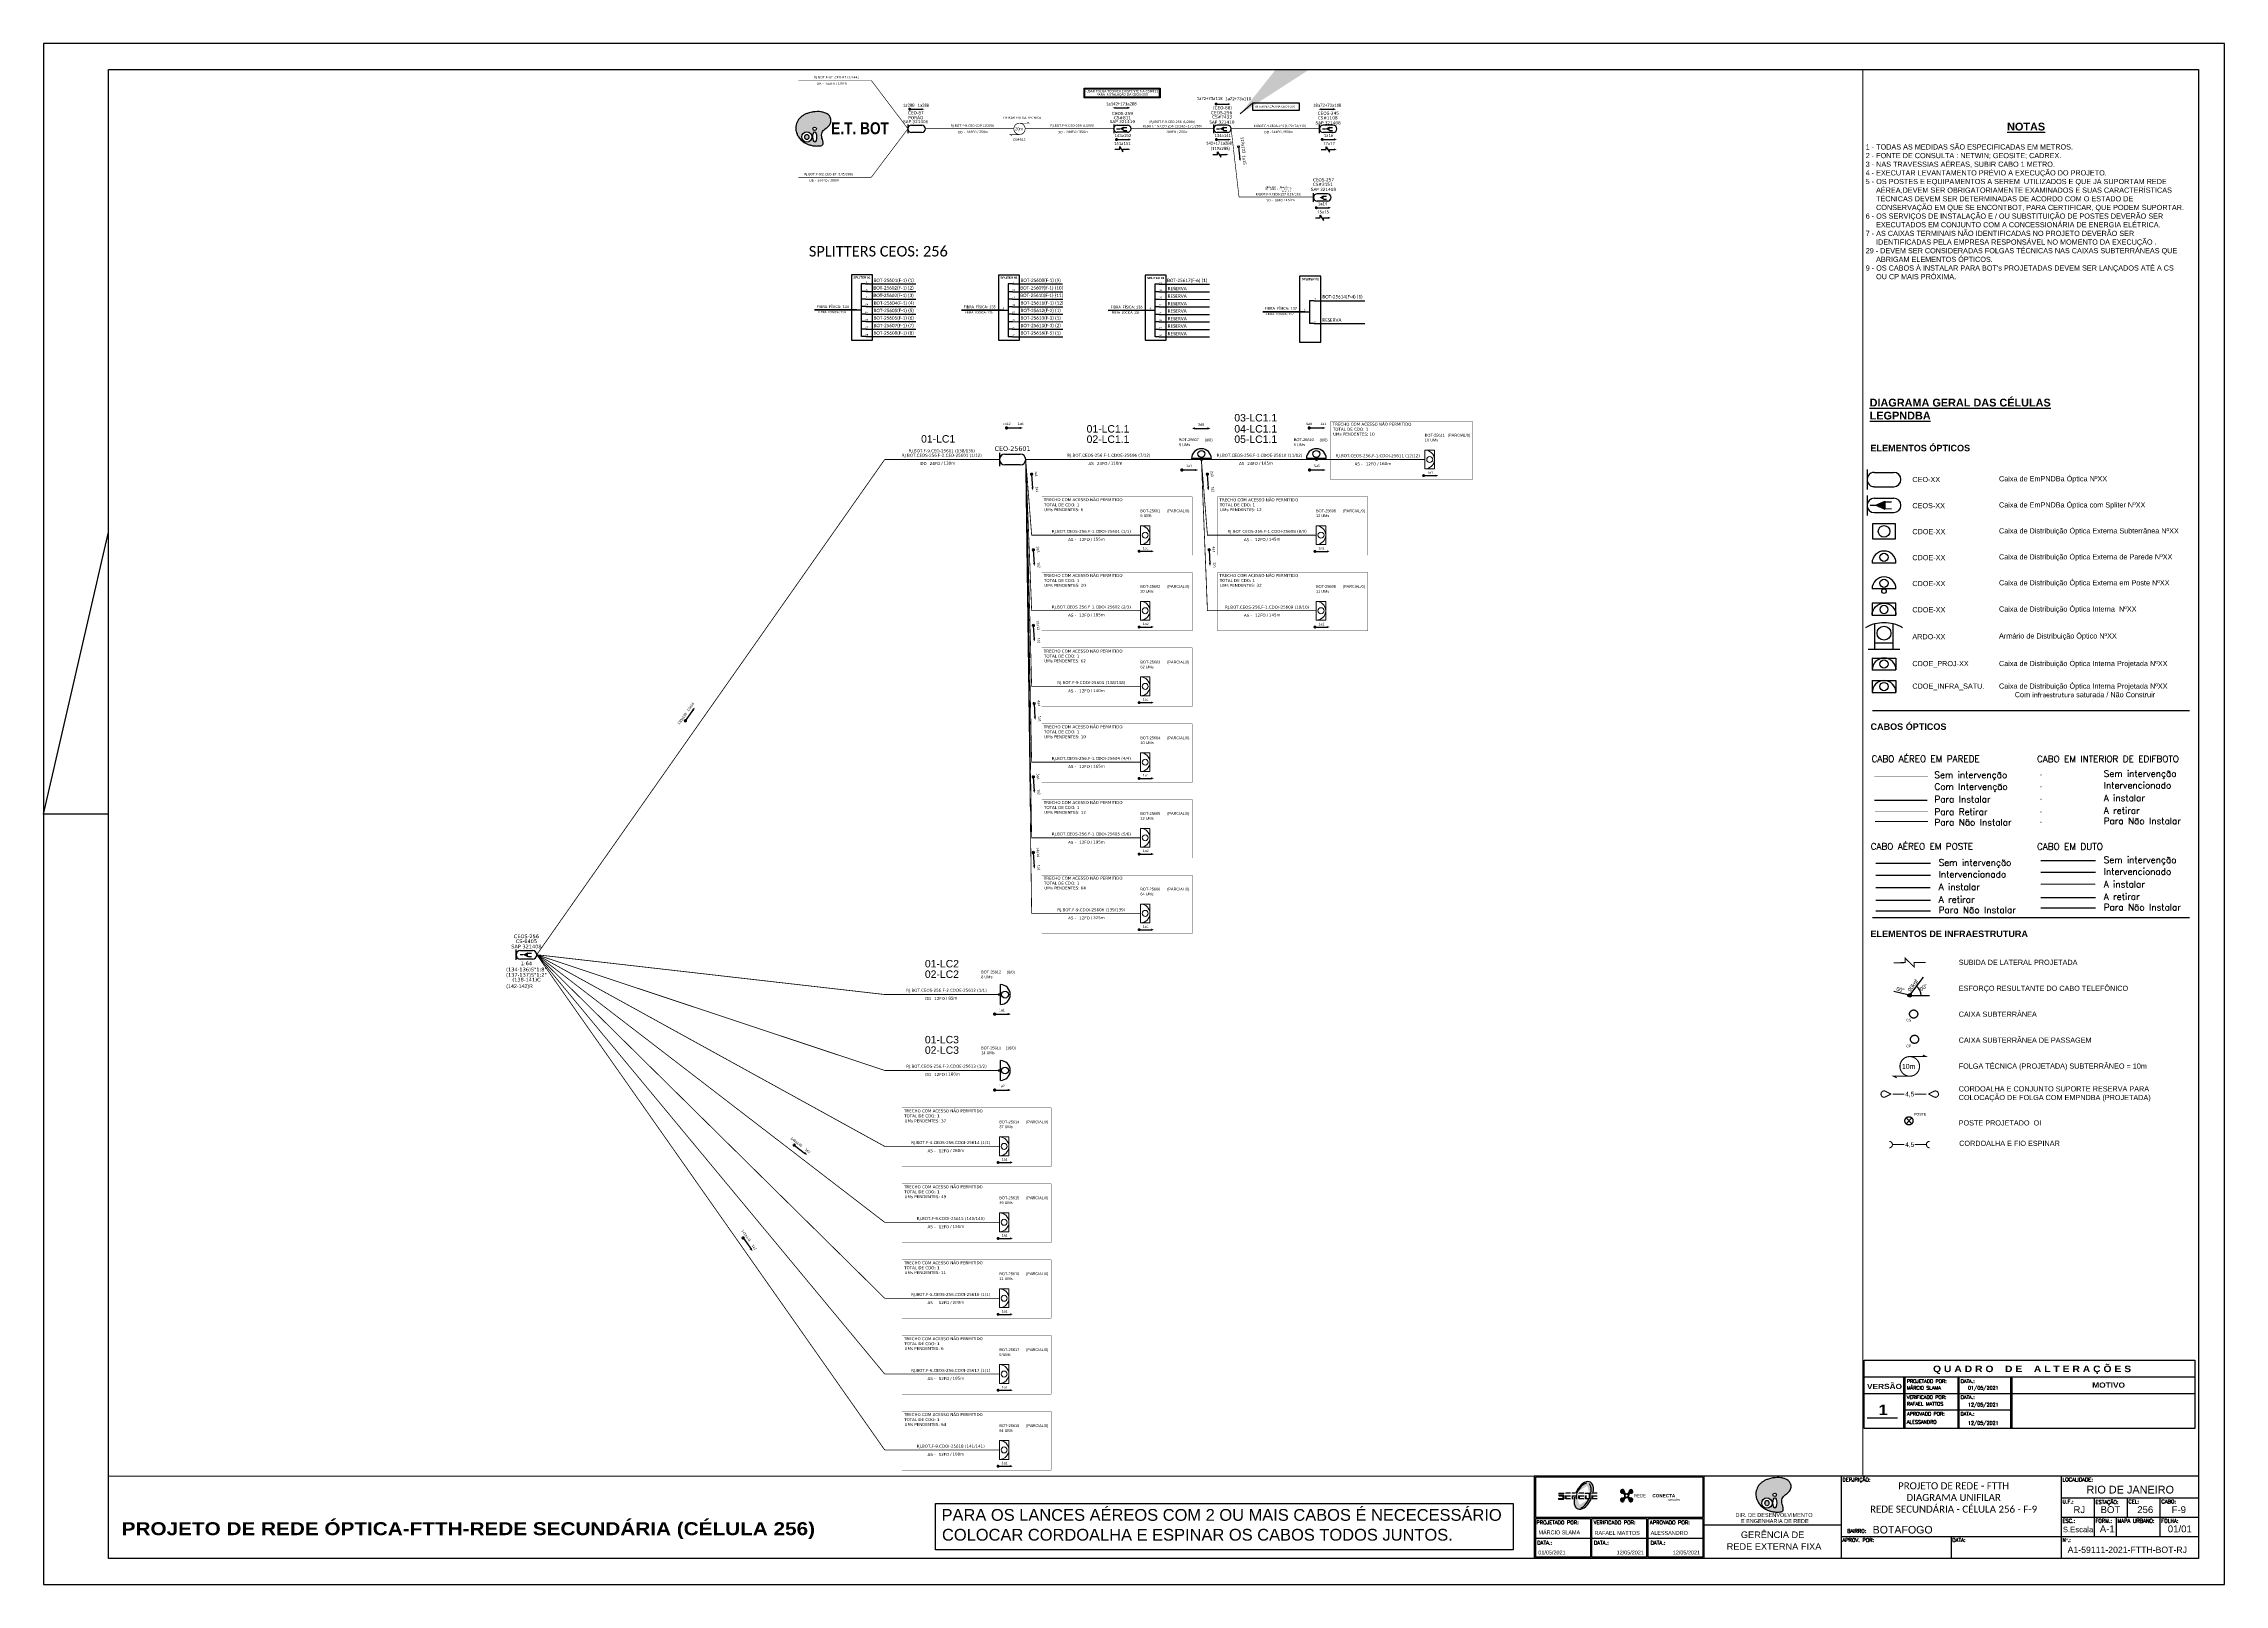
# Paper-space layout 'UN_CEOS-256' of a CAD drawing. Header units: millimetres. Extents: x 361 to 1202, y 49 to 643.
# The model-space entities are those that its viewports show. They can reach past a viewport. Long polylines and large blocks are cut down to what shows.
import ezdxf
from ezdxf.enums import TextEntityAlignment as Align

# ---------------------------------------------------------------- set-up
doc = ezdxf.new("R2010")
doc.units = ezdxf.units.MM
for name, pattern in [('ARILSUPP', [2.98, 1.42, -0.71, 0.14, -0.71]), ('DIVIDE', [1.25, 0.5, -0.25, 0, -0.25, 0, -0.25]), ('DOT', [0.25, 0, -0.25]), ('PHANTOM2', [1.25, 0.625, -0.125, 0.125, -0.125, 0.125, -0.125])]:
    doc.linetypes.add(name, pattern=pattern)
for name, color, linetype, lineweight in [('10.4-Postes', 1, 'Continuous', 0), ("20.0-LEGENDA DOS CDO'S", 1, 'Continuous', 0), ('20.1-CDO_INTERIOR', 1, 'Continuous', 0), ('20.2-CDO_POSTE', 1, 'Continuous', 5), ('40.1-ETIQUETAS', 1, 'Continuous', 20)]:
    doc.layers.add(name, color=color, linetype=linetype, lineweight=lineweight)
for name, color, linetype in [('20.4-CEOS', 1, 'Continuous'), ('20.5-CABO AÉREO', 1, 'Continuous'), ('20.5-CEO', 1, 'Continuous'), ('CAP a instalar', 1, 'Continuous'), ('CDO_INTERIOR', 1, 'Continuous'), ('CDO_POSTE', 1, 'Continuous'), ('CEO', 1, 'Continuous'), ('CEO1', 1, 'Continuous'), ('CEOS', 1, 'Continuous'), ('E.T.', 7, 'Continuous'), ('label_cabos', 7, 'Continuous'), ('LC1', 3, 'Continuous'), ('SETA', 7, 'Continuous'), ('UNIFILAR', 7, 'Continuous')]:
    doc.layers.add(name, color=color, linetype=linetype)
doc.styles.add('ADESK1', font='romans.shx')
doc.styles.add('ARIAL', font='arial.ttf')
doc.styles.add('HMS', font='', dxfattribs={"height": 0.17})
doc.styles.add('NORMOGRAFO', font='arial.ttf')
doc.styles.add('ROMANS', font='romans.shx')
doc.styles.add('siredit', font='verdana.ttf')
doc.styles.add('SWISS BIT', font='swisscb.ttf')
doc.styles.get('HMS').set_extended_font_data('Arial Black')
doc.linetypes.add('FENCELINE1', pattern='A,0.25,-0.1,[133,ltypeshp.shx,S=0.1,R=0,X=-0.1,Y=0],-0.1,1', length=1.45)
doc.dimstyles.new('CL', dxfattribs={"dimtxt": 1, "dimasz": 2, "dimexe": 0.18, "dimexo": 0.0625, "dimgap": 0.09, "dimtad": 0, "dimdec": 0, "dimrnd": 1, "dimzin": 0, "dimdsep": 46, "dimtxsty": 'siredit', "dimblk": 'NONE', "dimcen": 0, "dimse1": 1, "dimse2": 1, "dimsd1": 1, "dimsd2": 1, "dimclrt": 7, "dimadec": 0, "dimazin": 0, "dimtfac": 1, "dimtdec": 0, "dimtofl": 0, "dimtmove": 0, "dimatfit": 3, "dimfxl": 0, "dimtolj": 1, "dimtzin": 0, "dimarcsym": 0})

# ---------------------------------------------------------------- blocks, each defined once
blk = doc.blocks.new('PDO_PRD')
at = {"color": 1}
blk.add_line((2.5, 0), (-2.5, 0), dxfattribs=at)
blk.add_circle((0, 1.19), 0.862, dxfattribs=at)
blk.add_arc((0, 0), 2.5, 0, 180, dxfattribs=at)
blk = doc.blocks.new('PDO_PST')
at = {"color": 1}
blk.add_line((2.5, 0), (-2.5, 0), dxfattribs=at)
for centre, radius in [((0, 1.19), 0.862), ((0, -0.46), 0.463)]:
    blk.add_circle(centre, radius, dxfattribs=at)
blk.add_arc((0, 0), 2.5, 0, 180, dxfattribs=at)
blk = doc.blocks.new('PDO_EDF')
at = {"color": 1}
for p, q in [((-2.5, 0), (-2.5, 2.5)), ((-2.5, 2.5), (2.5, 2.5)), ((2.5, 0), (-2.5, 0)), ((2.5, 2.5), (2.5, 0))]:
    blk.add_line(p, q, dxfattribs=at)
blk.add_circle((0, 1.19), 0.862, dxfattribs=at)
blk.add_arc((0, 0), 2.5, 0, 180, dxfattribs=at)
blk = doc.blocks.new('PDO_CVP')
at = {"color": 1}
blk.add_lwpolyline([(0, 1.62), (0, -1.62), (-4.72, -1.63), (-4.73, 1.61)], close=True, dxfattribs=at)
blk.add_circle((-2.36, -0.01), 1.21, dxfattribs=at)
blk = doc.blocks.new('A$C781C7B78')
at = {"layer": 'CEOS'}
blk.add_hatch(color=1, dxfattribs=at).paths.add_polyline_path([(0.00746, 0.24951), (0.00404, 0.24795), (0.00747, 0.2464)])
for p, q in [((0.00277, 0.16883), (0.12492, 0.16883)), ((0.00277, 0.08897), (0.12492, 0.08897))]:
    blk.add_line(p, q)
at = {"linetype": 'DOT', "ltscale": 0.1}
blk.add_line((0.06764, 0.14404), (0.08875, 0.14404), dxfattribs=at)
at = {"color": 5, "linetype": 'DOT', "ltscale": 0.1}
blk.add_line((0.06764, 0.1395), (0.08875, 0.1395), dxfattribs=at)
at = {"color": 1, "linetype": 'DOT', "ltscale": 0.1}
blk.add_line((0.06764, 0.13465), (0.08875, 0.13465), dxfattribs=at)
at = {"color": 3, "linetype": 'DOT', "ltscale": 0.1}
blk.add_line((0.06764, 0.1298), (0.08875, 0.1298), dxfattribs=at)
at = {"color": 6, "linetype": 'DOT', "ltscale": 0.1}
blk.add_line((0.06764, 0.12576), (0.08875, 0.12576), dxfattribs=at)
at = {"linetype": 'FENCELINE1', "ltscale": 0.05}
blk.add_line((0.00399, 0.10992), (0.02509, 0.10992), dxfattribs=at)
at = {"ltscale": 0.001}
blk.add_line((0.06764, 0.11099), (0.08875, 0.11099), dxfattribs=at)
at = {"color": 5, "linetype": 'FENCELINE1', "ltscale": 0.05}
blk.add_line((0.00399, 0.10539), (0.02509, 0.10539), dxfattribs=at)
at = {"color": 5, "ltscale": 0.001}
blk.add_line((0.06764, 0.10646), (0.08875, 0.10646), dxfattribs=at)
at = {"color": 3, "linetype": 'FENCELINE1', "ltscale": 0.05}
blk.add_line((0.00399, 0.09568), (0.02509, 0.09568), dxfattribs=at)
at = {"color": 3, "ltscale": 0.001}
blk.add_line((0.06764, 0.09676), (0.08875, 0.09676), dxfattribs=at)
at = {"color": 6, "ltscale": 0.001}
blk.add_line((0.06764, 0.09272), (0.08875, 0.09272), dxfattribs=at)
at = {"color": 6, "linetype": 'FENCELINE1', "ltscale": 0.05}
blk.add_line((0.00399, 0.09164), (0.02509, 0.09164), dxfattribs=at)
at = {"color": 1}
for p, q in [((0.01639, 0.05916), (0.01091, 0.06043)), ((0.01658, 0.0595), (0.01759, 0.0585)), ((0.01759, 0.0595), (0.01658, 0.05849)), ((0.0178, 0.059), (0.02469, 0.059))]:
    blk.add_line(p, q, dxfattribs=at)
at = {"color": 1, "lineweight": -2}
blk.add_line((0.01752, 0.05957), (0.02236, 0.06597), dxfattribs=at)
at = {"color": 0, "linetype": 'DIVIDE', "ltscale": 0.05, "const_width": 0.00008}
blk.add_lwpolyline([(0.02412, 0.1435), (0.00348, 0.1435)], dxfattribs=at)
at = {"color": 5, "linetype": 'DIVIDE', "ltscale": 0.05, "const_width": 0.00008}
blk.add_lwpolyline([(0.02432, 0.13894), (0.00348, 0.13894)], dxfattribs=at)
at = {"color": 1, "linetype": 'DIVIDE', "ltscale": 0.05, "const_width": 0.0004}
blk.add_lwpolyline([(0.02393, 0.13418), (0.00348, 0.13418)], dxfattribs=at)
at = {"color": 6, "linetype": 'DIVIDE', "ltscale": 0.05, "const_width": 0.0004}
blk.add_lwpolyline([(0.00368, 0.12598), (0.02412, 0.12598)], dxfattribs=at)
at = {"color": 3, "linetype": 'DIVIDE', "ltscale": 0.05, "const_width": 0.00008}
blk.add_lwpolyline([(0.00368, 0.13002), (0.02412, 0.13002)], dxfattribs=at)
at = {"color": 1, "linetype": 'Continuous', "lineweight": 40, "ltscale": 0.001, "const_width": 0.0004}
blk.add_lwpolyline([(0.06754, 0.10189), (0.08864, 0.10189)], dxfattribs=at)
at = {"color": 1, "linetype": 'FENCELINE1', "ltscale": 0.05, "const_width": 0.0005}
blk.add_lwpolyline([(0.00399, 0.10053), (0.02509, 0.10053)], dxfattribs=at)
at = {"color": 5, "linetype": 'DIVIDE', "const_width": 0.0004}
blk.add_lwpolyline([(0.02326, 0.07166), (0.01885, 0.07161), (0.01885, 0.06988), (0.01532, 0.07333), (0.01532, 0.07161), (0.01091, 0.07156)], dxfattribs=at)
at = {"color": 1, "const_width": 0.00042}
blk.add_lwpolyline([(0.01709, 0.03539, 1.000012), (0.01709, 0.02783, 0.999978)], format="xyb", close=True, dxfattribs=at)
at = {"color": 1, "const_width": 0.000394}
for points in [[(0.01709, 0.03539), (0.02339, 0.03539), (0.02213, 0.03602)], [(0.01709, 0.02783), (0.01079, 0.02783), (0.01205, 0.0272)]]:
    blk.add_lwpolyline(points, dxfattribs=at)
at = {"const_width": 0.0004}
for points in [[(0.00987, 0.02092), (0.00748, 0.02213, 1.175638), (0.00737, 0.0197), (0.00987, 0.02092)], [(0.0243, 0.02095), (0.02678, 0.01969, 1.175638), (0.0267, 0.02212), (0.0243, 0.02095)], [(0.00918, 0.00269, -1), (0.00918, 0.00023)], [(0.02472, 0.0027, 1), (0.02472, 0.00024)]]:
    blk.add_lwpolyline(points, format="xyb", dxfattribs=at)
for points in [[(0.01044, 0.02092), (0.01494, 0.02092)], [(0.01902, 0.02093), (0.02352, 0.02093)], [(0.01044, 0.00146), (0.01494, 0.00146)], [(0.01902, 0.00147), (0.02352, 0.00147)]]:
    blk.add_lwpolyline(points, dxfattribs=at)
at = {"color": 1, "linetype": 'PHANTOM2'}
for points in [[(0.01788, 0.01174), (0.01566, 0.00952)], [(0.01788, 0.00952), (0.01566, 0.01174)]]:
    blk.add_lwpolyline(points, dxfattribs=at)
at = {"color": 1}
blk.add_circle((0.01708, 0.059), 0.000714, dxfattribs=at)
at = {"color": 5, "linetype": 'PHANTOM2'}
for centre in [(0.01859, 0.05179), (0.01894, 0.04205)]:
    blk.add_circle(centre, 0.00157, dxfattribs=at)
at = {"color": 1, "linetype": 'PHANTOM2'}
blk.add_circle((0.01677, 0.01063), 0.00157, dxfattribs=at)
at = {"color": 7, "lineweight": -2}
blk.add_arc((0.01708, 0.059), 0.00441, 359.96377, 52.87661, dxfattribs=at)
at = {"layer": 'CDO_INTERIOR', "color": 8}
for p, q in [((0.00257, 0.18903), (0.01177, 0.18904)), ((0.00257, 0.18903), (0.00257, 0.18443)), ((0.01177, 0.18904), (0.01177, 0.18444)), ((0.00257, 0.18443), (0.01177, 0.18444))]:
    blk.add_line(p, q, dxfattribs=at)
at = {"layer": 'CDO_INTERIOR', "color": 6}
for p, q in [((0.00257, 0.18033), (0.01177, 0.18034)), ((0.00257, 0.18033), (0.00257, 0.17573)), ((0.01177, 0.18034), (0.01177, 0.17574)), ((0.00257, 0.17573), (0.01177, 0.17574))]:
    blk.add_line(p, q, dxfattribs=at)
at = {"layer": 'CDO_INTERIOR', "color": 8}
blk.add_circle((0.00717, 0.18673), 0.00159, dxfattribs=at)
at = {"layer": 'CDO_INTERIOR', "color": 6}
blk.add_circle((0.00717, 0.17804), 0.00159, dxfattribs=at)
at = {"layer": 'CDO_INTERIOR', "color": 8}
blk.add_arc((0.00717, 0.18443), 0.0046, 0.02759, 180.02759, dxfattribs=at)
at = {"layer": 'CDO_INTERIOR', "color": 6}
blk.add_arc((0.00717, 0.17574), 0.0046, 0.02759, 180.02759, dxfattribs=at)
at = {"layer": 'CEO', "color": 1}
for p, q in [((0.00063, 0.26174), (0.00063, 0.254)), ((0.00339, 0.2551), (0.01093, 0.2551)), ((0.0034, 0.26063), (0.01094, 0.26063))]:
    blk.add_line(p, q, dxfattribs=at)
at = {"layer": 'CEO', "color": 1, "linetype": 'Continuous'}
for p, q in [((0.00358, 0.19486), (0.00358, 0.20219)), ((0.01075, 0.19486), (0.01075, 0.20219)), ((0.00358, 0.1924), (0.00358, 0.19486)), ((0.00358, 0.19486), (0.00717, 0.19486)), ((0.00717, 0.19486), (0.01075, 0.19486)), ((0.01075, 0.1924), (0.01075, 0.19486)), ((0.00102, 0.1924), (0.00358, 0.1924)), ((0.00358, 0.1924), (0.00717, 0.1924)), ((0.00717, 0.1924), (0.01075, 0.1924)), ((0.01075, 0.1924), (0.01331, 0.1924))]:
    blk.add_line(p, q, dxfattribs=at)
at = {"layer": 'CEO', "color": 1}
blk.add_circle((0.00717, 0.19862), 0.00267, dxfattribs=at)
for centre, start, end in [((0.0034, 0.25787), 89.95782, 269.95782), ((0.01093, 0.25786), 269.95782, 89.95782)]:
    blk.add_arc(centre, 0.00276, start, end, dxfattribs=at)
at = {"layer": 'CEO', "color": 1, "linetype": 'Continuous'}
for centre, start, end in [((0.00717, 0.1882), 104.36291, 119.75415), ((0.00717, 0.18819), 90, 104.36251), ((0.00717, 0.18819), 75.63749, 90), ((0.00717, 0.1882), 60.24585, 75.63709)]:
    blk.add_arc(centre, 0.01444, start, end, dxfattribs=at)
at = {"layer": 'CEOS', "color": 1}
for p, q in [((0.00062, 0.25174), (0.00064, 0.244)), ((0.00183, 0.24795), (0.00404, 0.24795)), ((0.00339, 0.25064), (0.01093, 0.25066)), ((0.0034, 0.24511), (0.01094, 0.24513))]:
    blk.add_line(p, q, dxfattribs=at)
for points in [[(0.00404, 0.24795), (0.00746, 0.24951)], [(0.00404, 0.24795), (0.00747, 0.2464)], [(0.00746, 0.24951), (0.00747, 0.2464)], [(0.00746, 0.24929), (0.01005, 0.2493)], [(0.00747, 0.24662), (0.01006, 0.24663)]]:
    blk.add_lwpolyline(points, dxfattribs=at)
for centre, start, end in [((0.00339, 0.24787), 90.12295, 270.12295), ((0.01093, 0.24789), 270.12295, 90.12295)]:
    blk.add_arc(centre, 0.00276, start, end, dxfattribs=at)
at = {"layer": 'CDO_INTERIOR', "color": 1, "xscale": -0.0018431999999997, "yscale": 0.0018431999999997, "zscale": 0.0018431999999997}
blk.add_blockref('PDO_EDF', (0.00717, 0.20557), dxfattribs=at)
at = {"layer": 'CDO_POSTE', "color": 1, "xscale": 0.0018431999999997, "yscale": 0.0018431999999997, "zscale": 0.0018431999999997}
for name, p in [('PDO_PRD', (0.00717, 0.22568)), ('PDO_PST', (0.00717, 0.21568))]:
    blk.add_blockref(name, p, dxfattribs=at)
at = {"layer": 'CEO1', "color": 1, "xscale": 0.0018431999999997, "yscale": 0.0018431999999997, "zscale": 0.0018431999999997}
blk.add_blockref('PDO_CVP', (0.01152, 0.23789), dxfattribs=at)
at = {"color": 7, "lineweight": -2, "style": 'NORMOGRAFO'}
for s, rotation, p in [('00°', 348.19171, (0.01183, 0.06082, 0.10822)), ('00kgf', 52.99999, (0.01732, 0.0603, 0.10822)), ('00°', 32.49215, (0.0215, 0.0606, 0.10822))]:
    blk.add_text(s, height=0.0015, rotation=rotation, dxfattribs=at).set_placement(p)
at = {"color": 5, "style": 'ARIAL'}
for s, p in [('CS', (0.01574, 0.04895)), ('CP', (0.01574, 0.03895))]:
    blk.add_text(s, height=0.001, dxfattribs=at).set_placement(p)
at = {"color": 1}
blk.add_text('10m', height=0.00189, dxfattribs=at).set_placement((0.01411, 0.03066))
at = {"style": 'ARIAL'}
for p in [(0.01709, 0.02093), (0.01709, 0.00147)]:
    blk.add_text('4,5', height=0.0018, dxfattribs=at).set_placement(p, align=Align.MIDDLE_CENTER)
at = {"color": 1, "style": 'ARIAL'}
blk.add_text('POSTE', height=0.001, dxfattribs=at).set_placement((0.01873, 0.01264))
at = {"linetype": 'ByBlock', "style": 'ARIAL'}
for s, insert, char_height, width, attachment_point in [('\\pi2.693e-005;{\\fArial|b1|i0|c0|p34;\\H1.5x;\\LDIAGRAMA GERAL DAS CÉLULAS\\P\\pi5.1524e-005;LEGPNDBA}', (0.00159, 0.28902), 0.002, 0.1232013, 1), ('{\\fArial|b1|i0|c0|p34;ELEMENTOS ÓPTICOS}', (0.00195, 0.27125), 0.0025, 0.1232013, 1), ('CEO-XX', (0.0181, 0.25786), 0.002, 0.0732268, 4), ('Caixa de EmPNDBa Óptica NºXX', (0.05151, 0.25786), 0.002, 0.0732268, 4), ('CEOS-XX', (0.0181, 0.24778), 0.002, 0.0732268, 4), ('Caixa de EmPNDBa Óptica com Spliter NºXX', (0.05151, 0.24778), 0.002, 0.0732268, 4), ('CDOE-XX', (0.0181, 0.23777), 0.002, 0.086699, 4), ('Caixa de Distribuição Óptica Externa Subterrânea NºXX', (0.05151, 0.23777), 0.002, 0.086699, 4), ('CDOE-XX', (0.0181, 0.22775), 0.002, 0.0806851, 4), ('Caixa de Distribuição Óptica Externa de Parede NºXX', (0.05151, 0.22775), 0.002, 0.0806851, 4), ('CDOE-XX', (0.0181, 0.21775), 0.002, 0.0732268, 4), ('Caixa de Distribuição Óptica Externa em Poste NºXX', (0.05151, 0.21775), 0.002, 0.0732268, 4), ('CDOE-XX', (0.0181, 0.20764), 0.002, 0.0732268, 4), ('Caixa de Distribuição Óptica Interna  NºXX', (0.05151, 0.20764), 0.002, 0.0732268, 4), ('ARDO-XX', (0.0181, 0.19726), 0.002, 0.0732268, 4), ('Armário de Distribuição Óptico NºXX', (0.05151, 0.19726), 0.002, 0.0732268, 4), ('CDOE_PROJ-XX', (0.0181, 0.18662), 0.002, 0.0793824, 4), ('Caixa de Distribuição Óptica Interna Projetada NºXX', (0.05151, 0.18662), 0.002, 0.0793824, 4), ('CDOE_INFRA_SATU.', (0.0181, 0.17792), 0.002, 0.0793824, 4), ('Caixa de Distribuição Óptica Interna Projetada NºXX', (0.05151, 0.17792), 0.002, 0.0793824, 4), ('Com {\\fCalibri|b0|i0|c0|p34;\\H0.91667x;infraestrutura} saturada / {\\C6;Não Construir}', (0.0576, 0.1749), 0.002, 0.1216493, 4), ('{\\fArial|b1|i0|c0|p34;CABOS ÓPTICOS}', (0.00195, 0.16384), 0.0025, 0.1232013, 1), ('{\\fArial|b1|i0|c0|p34;ELEMENTOS DE INFRAESTRUTURA}', (0.00195, 0.08398), 0.0025, 0.1232013, 1), ('SUBIDA DE LATERAL PROJETADA', (0.03597, 0.07273), 0.002, 0.0732268, 1), ('ESFORÇO RESULTANTE DO CABO TELEFÔNICO ', (0.03597, 0.06273), 0.002, 0.0732268, 1), ('CAIXA SUBTERRÂNEA', (0.03597, 0.05273), 0.002, 0.0732268, 1), ('CAIXA SUBTERRÂNEA DE PASSAGEM', (0.03597, 0.04273), 0.002, 0.0732268, 1), ('FOLGA TÉCNICA (PROJETADA) SUBTERRÂNEO = 10m', (0.03597, 0.03273), 0.002, 0.0919522, 1), ('CORDOALHA E CONJUNTO SUPORTE RESERVA PARA\\PCOLOCAÇÃO DE FOLGA COM EMPNDBA (PROJETADA)', (0.03597, 0.02395), 0.002, 0.0919522, 1), ('POSTE PROJETADO  OI', (0.03597, 0.01083), 0.002, 0.0732268, 1), ('CORDOALHA E FIO ESPINAR', (0.03615, 0.00295), 0.002, 0.0919522, 1)]:
    blk.add_mtext(s, dxfattribs=dict(at, insert=insert, char_height=char_height, width=width, attachment_point=attachment_point))
at = {"char_height": 0.002489, "attachment_point": 1, "style": 'ADESK1'}
for s, insert, width in [('CABO AÉREO EM PAREDE', (0.00237, 0.15141), 0.0551807), ('CABO EM INTERIOR DE EDIFBOTO', (0.06617, 0.15139), 0.0653294), ('Sem intervenção', (0.02661, 0.14524), 0.0551807), ('Sem intervenção', (0.0919, 0.14573), 0.0551807), ('Com Intervenção', (0.02661, 0.14071), 0.0551807), ('Para Instalar', (0.02661, 0.13586), 0.0551807), ('A instalar', (0.0919, 0.13634), 0.0551807), ('Intervencionado', (0.0919, 0.1412), 0.0551807), ('Para Retirar', (0.02661, 0.131), 0.0551807), ('Para Não Instalar', (0.02661, 0.12697), 0.0551807), ('A retirar', (0.0919, 0.13149), 0.0551807), ('Para Não Instalar', (0.0919, 0.12745), 0.0551807), ('CABO AÉREO EM POSTE', (0.00201, 0.11767), 0.0551807), ('Sem intervenção', (0.02824, 0.11144), 0.0551807), ('CABO EM DUTO', (0.06617, 0.11761), 0.0551807), ('Sem intervenção', (0.0919, 0.11251), 0.0551807), ('A instalar', (0.02824, 0.10206), 0.0551807), ('Intervencionado', (0.02824, 0.10691), 0.0551807), ('A instalar', (0.0919, 0.10312), 0.0551807), ('Intervencionado', (0.0919, 0.10798), 0.0551807), ('A retirar', (0.02824, 0.0972), 0.0551807), ('Para Não Instalar', (0.02824, 0.09317), 0.0551807), ('A retirar', (0.0919, 0.09827), 0.0551807), ('Para Não Instalar', (0.0919, 0.09423), 0.0551807)]:
    blk.add_mtext(s, dxfattribs=dict(at, insert=insert, width=width))
blk = doc.blocks.new('OI')
h = blk.add_hatch(color=40)
edge = h.paths.add_edge_path()
edge.add_spline(control_points=[(4.35, -0.67), (3.92, -0.99), (3.26, -1.5), (2.81, -2.59), (2.9, -3.5), (3.06, -4.27), (3.31, -4.85), (3.37, -5.39), (3.4, -5.88), (3.2, -6.4), (2.54, -6.61), (1.65, -6.63), (0.55, -6.67), (-0.56, -6.42), (-1.61, -6.14), (-2.77, -5.61), (-3.92, -4.77), (-4.89, -3.7), (-5.34, -2.65), (-5.6, -1.94), (-5.85, -0.96), (-5.71, 0.47), (-5.1, 2.02), (-4.14, 3.02), (-3.3, 3.61), (-2.37, 4.16), (-1.36, 4.44), (-0.56, 4.7), (0.79, 4.85), (2.24, 4.97), (3.79, 4.57), (4.67, 4.21), (5.44, 3.65), (5.76, 2.99), (6.03, 2.21), (6.01, 1.46), (5.72, 0.64), (5.31, 0.08), (4.88, -0.38), (4.51, -0.55), (4.35, -0.67)], knot_values=[0, 0, 0, 0, 1.60434, 2.417191, 3.427595, 4.282808, 4.776746, 5.304182, 5.888771, 6.258406, 6.858137, 7.79129, 8.986195, 10.124242, 11.187857, 12.242908, 13.953784, 15.414161, 16.515391, 17.349188, 17.675853, 19.552021, 21.515531, 22.568638, 23.63245, 24.621084, 25.782718, 26.745347, 27.142653, 29.870543, 31.004649, 31.921532, 32.709589, 33.801391, 34.042471, 35.192333, 35.971461, 36.628871, 37.254359, 37.836911, 37.836911, 37.836911, 37.836911], degree=3, periodic=0)
h.paths.add_polyline_path([(1.13, -0.87, -1), (-0.04, -0.87, -1)], flags=16)
edge = h.paths.add_edge_path(flags=16)
edge.add_ellipse((0.56, -3.59), major_axis=(-0.02, 1.71), ratio=0.361305, start_angle=0, end_angle=360)
h.paths.add_polyline_path([(-0.36, -3.62, -1), (-3.8, -3.62, -1)], flags=16)
edge = h.paths.add_edge_path(flags=0)
edge.add_ellipse((-2.08, -3.62), major_axis=(0, 0.885), ratio=0.758294, start_angle=0, end_angle=360)
at = {"color": 40}
for centre, radius in [((-2.08, -3.62), 1.72), ((0.54, -0.87), 0.587)]:
    blk.add_circle(centre, radius, dxfattribs=at)
blk.add_ellipse((-2.08, -3.62), major_axis=(0, 0.885), ratio=0.758294, start_param=-3.141592653589792, end_param=3.141592653589792, dxfattribs=at)
blk.add_ellipse((0.56, -3.59), major_axis=(-0.02, 1.71), ratio=0.361305, dxfattribs=at)
at = {"color": 40, "start_tangent": (-0.800898, -0.598801), "end_tangent": (-0.800898, -0.598801)}
blk.add_spline([(4.35, -0.67), (3.2, -1.78), (2.9, -2.54), (2.92, -3.55), (3.12, -4.38), (3.28, -4.85), (3.37, -5.37), (3.35, -5.95), (3.2, -6.29), (2.66, -6.55), (1.73, -6.63), (0.54, -6.62), (-0.58, -6.41), (-1.6, -6.11), (-2.56, -5.67), (-3.95, -4.67), (-4.89, -3.56), (-5.37, -2.56), (-5.64, -1.78), (-5.72, -1.46), (-5.63, 0.42), (-4.84, 2.22), (-4.13, 2.99), (-3.27, 3.62), (-2.4, 4.09), (-1.3, 4.47), (-0.37, 4.72), (0.02, 4.77), (2.75, 4.8), (3.85, 4.53), (4.69, 4.16), (5.31, 3.68), (5.85, 2.73), (5.93, 2.5), (5.94, 1.35), (5.67, 0.62), (5.29, 0.08), (4.84, -0.36), (4.35, -0.67)], degree=3, dxfattribs=at)
blk = doc.blocks.new('LOGOTIPO REDE CONECTA')
h = blk.add_hatch(color=40)
h.dxf.hatch_style = 1
h.paths.add_polyline_path([(2086.7, 1517.1), (2086.3, 1517.1, 0.924122), (2086.5, 1514, -0.371445), (2088.6, 1512.1, -0.414214), (2090, 1513.5, -0.416703), (2088, 1515.6, 0.373404)])
h.paths.add_polyline_path([(2095, 1515.4), (2095, 1515.7, 0.929009), (2092, 1515.6, -0.416703), (2090, 1513.5, -0.414214), (2091.4, 1512, -0.371445), (2093.5, 1514, 0.373557)])
h.paths.add_polyline_path([(2093.5, 1510.1, -0.416703), (2091.4, 1512.1, -0.414214), (2090, 1510.7, -0.371445), (2092, 1508.5, 0.924122), (2095, 1508.4), (2095, 1508.8, 0.373404)])
h.paths.add_polyline_path([(2090, 1510.7, -0.414214), (2088.6, 1512, -0.416703), (2086.5, 1510.1, 0.913444), (2086.3, 1507.1), (2086.7, 1507.1, 0.364971), (2088, 1508.5, -0.371445)])
at = {"color": 40}
for points in [[(2086.5, 1514, -0.370562), (2088.6, 1512.1)], [(2088, 1515.6, 0.416703), (2090, 1513.5)], [(2092, 1515.6, -0.416703), (2090, 1513.5)], [(2093.5, 1514, 0.370562), (2091.4, 1512)], [(2086.5, 1510.1, 0.416703), (2088.6, 1512)], [(2088, 1508.5, -0.370562), (2090, 1510.7)], [(2092, 1508.5, 0.370562), (2090, 1510.7)], [(2093.5, 1510.1, -0.416703), (2091.4, 1512.1)]]:
    blk.add_lwpolyline(points, format="xyb", dxfattribs=at)
blk.add_circle((2090, 1512.1), 1.4, dxfattribs=at)
for centre, start, end in [((2086.5, 1515.6), 1.6038, 267.7221), ((2093.5, 1515.5), 271.6274, 177.7457), ((2086.5, 1508.6), 92.3533, 358.4716), ((2093.5, 1508.6), 182.2779, 88.3962)]:
    blk.add_arc(centre, 1.51, start, end, dxfattribs=at)
at = {"width": 46.358, "attachment_point": 1}
for s, insert, char_height in [('{\\fBankGothic Md BT|b0|i0|c0|p34;REDE }', (2095.9, 1513.3), 2.5), ('{\\fBankGothic Md BT|b1|i0|c0|p34; CONECTA}', (2109.7, 1513.4), 2.7)]:
    blk.add_mtext(s, dxfattribs=dict(at, insert=insert, char_height=char_height))
at = {"color": 40, "insert": (2123.2, 1509.6), "char_height": 1.5, "width": 46.358, "attachment_point": 1}
blk.add_mtext('{\\fBankGothic Md BT|b0|i0|c0|p34;operações }', dxfattribs=at)
blk = doc.blocks.new('CEOS_RP_CT_DRT')
at = {"layer": '20.4-CEOS', "color": 0}
for p, q in [((-4.54, 1.19), (-1.19, 1.19)), ((-1.19, -1.19), (-4.54, -1.19))]:
    blk.add_line(p, q, dxfattribs=at)
for points in [[(-5.73, -1.43), (-5.73, 1.44)], [(-3.79, 0), (-4.59, 0)], [(-2.47, 0.48), (-1.45, 0.48)], [(-2.47, -0.52), (-1.45, -0.52)]]:
    blk.add_lwpolyline(points, dxfattribs=at)
blk.add_lwpolyline([(-3.79, 0, 0, 1.47, 0), (-2.41, 0, 1.47, 1.47, 0)], format="xyseb", dxfattribs=at)
for centre, start, end in [((-4.54, 0), 90, 270), ((-1.19, 0), 270, 90)]:
    blk.add_arc(centre, 1.19, start, end, dxfattribs=at)
at = {"layer": '20.4-CEOS', "color": 7, "style": 'siredit'}
for tag, p in [('Nº_DA_CEOS', (-2.86, 5.6)), ('LOCAL', (-2.86, 4.24)), ('SAP', (-2.86, 2.78)), ('RACIO_SPLITAGEM', (-2.86, -1.88)), ('FIBRAS_SPLITTER', (-2.86, -3.58)), ('FIBRAS_TOP_C', (-2.86, -5.08)), ('RESERVA_FINAIS', (-2.86, -6.39))]:
    blk.add_attdef(tag, text='', height=1.01, dxfattribs=at).set_placement(p, align=Align.TOP_CENTER)
blk = doc.blocks.new('CDOI_INT')
at = {"layer": '20.1-CDO_INTERIOR', "color": 0, "lineweight": 18}
blk.add_lwpolyline([(4.25, -4.25), (4.25, 4.25), (0, 4.25), (0, -4.25)], close=True, dxfattribs=at)
blk.add_circle((2.12, 0), 1.36, dxfattribs=at)
blk.add_arc((0, 0), 4.25, 270, 90, dxfattribs=at)
at = {"layer": "20.0-LEGENDA DOS CDO'S", "color": 0, "style": 'ARIAL'}
for tag, p in [('CDO_N', (-0.08, 10.38)), ('SPLITER_1', (21.18, 10.38)), ('SPLITER_2', (21.19, 8.68)), ('SAP', (-0.08, 6.23)), ('SURVEY', (-0.08, 8.2)), ('1:XX', (5.94, -2.22)), ('UMS', (5.94, -4.24))]:
    blk.add_attdef(tag, p, '', height=1.36, dxfattribs=at)
blk.add_attdef('FIBRAS_UTILIZADAS', text='', height=1.36, dxfattribs=at).set_placement((15.34, 10.38), align=Align.CENTER)
blk = doc.blocks.new('ETIQUETA_RS5F')
at = {"layer": '40.1-ETIQUETAS', "color": 0, "style": 'siredit'}
blk.add_text('/', height=1.5, dxfattribs=at).set_placement((1.6, -2), align=Align.MIDDLE_RIGHT)
for tag, p in [('ETIQUETA_R_SECUNDARIA', (1.2, 2.1)), ('ETIQUETA_R_PRIMARIA', (1.2, 4.1)), ('F_ATIVAS/F_MORTAS', (1.1, -4.2))]:
    blk.add_attdef(tag, text='', height=1.5, dxfattribs=at).set_placement(p, align=Align.MIDDLE_CENTER)
for tag, p in [('TIPO_CABO', (-6.6, -2.1)), ('CAP_CABO', (0.4, -2.1))]:
    blk.add_attdef(tag, text='', height=1.5, dxfattribs=at).set_placement(p, align=Align.MIDDLE_RIGHT)
for tag, p in [('FUSÃO_1', (0.8, -8.4)), ('FUSÃO_2', (0.8, -10.6)), ('FUSÃO_3', (0.8, -12.9)), ('FUSÃO_4', (0.8, -15.1)), ('FUSÃO_5', (0.8, -17.2))]:
    blk.add_attdef(tag, text='', height=1.5, dxfattribs=at).set_placement(p, align=Align.CENTER)
blk.add_attdef('METROS', text='', height=1.5, dxfattribs=at).set_placement((2.1, -2), align=Align.MIDDLE_LEFT)
blk = doc.blocks.new('CDOE POSTE_')
at = {"color": 1}
blk.add_line((12.9, -5.5), (-2.4, -5.5), dxfattribs=at)
for centre, radius in [((5.3, -1.9), 2.64), ((5.3, -6.2), 0.708)]:
    blk.add_circle(centre, radius, dxfattribs=at)
blk.add_arc((5.3, -5.5), 7.65, 0, 180, dxfattribs=at)
blk = doc.blocks.new('SAN')
at = {"layer": 'SETA'}
blk.add_lwpolyline([(-2.6, 0), (6, 0)], dxfattribs=at)
for points in [[(-2.1, -0.7), (-3.9, 0), (-2.1, 0.7)], [(5.3, 0.7), (7.2, 0), (5.3, -0.7)]]:
    blk.add_solid(points, dxfattribs=at)
blk = doc.blocks.new('CDOE-TEXTO PADRÃO')
at = {"layer": "20.0-LEGENDA DOS CDO'S", "color": 0, "style": 'ARIAL'}
for tag, p in [('CDO_N', (0.5, 7.4)), ('CORDOALHA', (0.5, 4.3)), ('SAP', (0.5, 1.7)), ('SPLITER_1', (0.6, -0.9)), ('SPLITER_2', (0.6, -3.5)), ('(XX-XX_F)S', (0.5, -8.3)), ('(XX-XX_L)S', (0.5, -10.8)), ('UMS', (0.5, -13.1))]:
    blk.add_attdef(tag, p, '', height=1.7, rotation=0.118, dxfattribs=at)
blk.add_attdef('FIBRAS_UTILIZADAS', text='', height=1.7, rotation=0.118, dxfattribs=at).set_placement((19.8, 7.4), align=Align.CENTER)
blk = doc.blocks.new('_None')
blk = doc.blocks.new('*U30')
at = {"layer": '20.5-CEO'}
for p, q in [((-1.56, 1.26), (1.8, 1.26)), ((1.8, -1.13), (-1.56, -1.13))]:
    blk.add_line(p, q, dxfattribs=at)
blk.add_lwpolyline([(-2.75, 1.51), (-2.75, -1.38)], dxfattribs=at)
for centre, start, end in [((-1.56, 0.07), 90, 270), ((1.8, 0.07), 270, 90)]:
    blk.add_arc(centre, 1.2, start, end, dxfattribs=at)
at = {"layer": '20.5-CEO', "color": 7, "style": 'siredit'}
for tag, p in [('LOCAL', (0.12, 4.23)), ('SAP', (0.12, 2.97)), ('FID', (0.11, 5.61)), ('FIBRAS_RESERVA', (0.12, -1.94))]:
    blk.add_attdef(tag, text='', height=1.01, dxfattribs=at).set_placement(p, align=Align.TOP_CENTER)
at = {"layer": '20.5-CEO', "color": 7, "style": 'siredit', "flags": 3}
blk.add_attdef('QTDE', (-4.88, -7.06), '', height=1.01, dxfattribs=at)
at = {"layer": '20.5-CEO', "color": 7, "style": 'siredit'}
for tag, flags, p in [('ID_ATIVIDADE', 3, (0.11, -3.51)), ('FATOR', 1, (0.11, -4.82))]:
    blk.add_attdef(tag, text='', height=1.01, dxfattribs=dict(at, flags=flags)).set_placement(p, align=Align.TOP_CENTER)
blk = doc.blocks.new('Inst CB DT OCUP CFOA-SM-DD-S-36')
at = {"layer": 'label_cabos', "color": 0, "style": 'siredit'}
for tag, flags, p in [('ID_ATIVIDADE', 3, (1.3, 2.7)), ('FATOR', 1, (11.6, 2.6))]:
    blk.add_attdef(tag, text='', height=1, rotation=359.69, dxfattribs=dict(at, flags=flags)).set_placement(p, align=Align.MIDDLE_CENTER)
for tag, p in [('TIPO_CABO', (1.1, 0)), ('DESTINO_CABO', (3.1, 1.3)), ('CABO', (4.7, -0.1)), ('/', (7.7, -0.1)), ('LANCE', (10.4, 0)), ('TIPO_CABO', (13.1, 1.2)), ('UND', (16.5, 0)), ('FID', (13.6, -1.4))]:
    blk.add_attdef(tag, text='', height=1, rotation=359.69, dxfattribs=at).set_placement(p, align=Align.MIDDLE_CENTER)
blk.add_attdef('QTDE', (11.9, -0.5), '', height=1, rotation=359.69, dxfattribs=at)
blk = doc.blocks.new('*U29')
at = {"color": 3}
blk.add_lwpolyline([(0.0000405, 0.000041), (0.0001936, 0.000041), (0.0001936, 0.0000158), (0.0000405, 0.0000158)], close=True, dxfattribs=at)
at = {"color": 3, "style": 'ARIAL'}
blk.add_attdef('SERVIÇO_EM_EMENDA_EXIST', text='', height=0.00000666, dxfattribs=at).set_placement((0.0001321, 0.0000254), align=Align.RIGHT)
blk.add_attdef('FID', (0.0001344, 0.0000254), '', height=0.00000666, dxfattribs=at)
at = {"layer": '10.4-Postes', "lineweight": 0, "style": 'ROMANS'}
for tag, p, flags in [('ID_ATIVIDADE', (-0.0000068, -0.0000086), 3), ('QTDE', (-0.000006, -0.000014), 3), ('FATOR', (-0.0000019, -0.0000113), 1)]:
    blk.add_attdef(tag, p, '', height=0.00000209, dxfattribs=dict(at, flags=flags))
at = {"color": 3}
blk.add_leader([(-0.0000002, 0.0000042), (0.0000405, 0.000041)], dimstyle='CL', override={"dimgap": 0.09, "dimtad": 0}, dxfattribs=at)

msp = doc.modelspace()

# ---------------------------------------------------------------- linework, layer by layer
at = {"color": 7, "linetype": 'Continuous'}
for p, q in [((-306105498.7, 404252627.1), (-306105498.7, 404252592.4)), ((-306105495.9, 404252627.1), (-306105498.7, 404252627.1)), ((-306105495.8, 404252622.1), (-306105498.6, 404252622.1)), ((-306105495.8, 404252617.1), (-306105498.6, 404252617.1)), ((-306105402, 404252627), (-306105402, 404252592.2)), ((-306105399.2, 404252627), (-306105402, 404252627)), ((-306105399.1, 404252621.9), (-306105401.9, 404252621.9)), ((-306105399.1, 404252617), (-306105401.9, 404252617)), ((-306105305.3, 404252626.8), (-306105305.3, 404252592.1)), ((-306105302.5, 404252626.8), (-306105305.3, 404252626.8)), ((-306105302.4, 404252621.8), (-306105305.2, 404252621.8)), ((-306105302.4, 404252616.8), (-306105305.2, 404252616.8)), ((-306105203.5, 404252616), (-306105203.5, 404252600.9)), ((-306105200.5, 404252616), (-306105203.4, 404252616)), ((-306105501.7, 404252610), (-306105498.8, 404252610)), ((-306105495.8, 404252612.1), (-306105498.6, 404252612.1)), ((-306105495.8, 404252607.2), (-306105498.6, 404252607.2)), ((-306105495.8, 404252602.3), (-306105498.6, 404252602.3)), ((-306105404.9, 404252609.8), (-306105402, 404252609.8)), ((-306105399.1, 404252612), (-306105401.9, 404252612)), ((-306105399.1, 404252607.1), (-306105401.9, 404252607.1)), ((-306105399.1, 404252602.1), (-306105401.9, 404252602.1)), ((-306105308.2, 404252609.7), (-306105305.3, 404252609.7)), ((-306105302.4, 404252611.9), (-306105305.2, 404252611.9)), ((-306105302.4, 404252606.9), (-306105305.2, 404252606.9)), ((-306105302.4, 404252602), (-306105305.2, 404252602)), ((-306105206.5, 404252608.7), (-306105203.5, 404252608.7)), ((-306105200.5, 404252600.9), (-306105203.4, 404252600.9)), ((-306105495.8, 404252597.3), (-306105498.6, 404252597.3)), ((-306105495.8, 404252592.4), (-306105498.6, 404252592.4)), ((-306105399.1, 404252597.2), (-306105401.9, 404252597.2)), ((-306105399.1, 404252592.2), (-306105401.9, 404252592.2)), ((-306105302.4, 404252597.1), (-306105305.2, 404252597.1)), ((-306105302.4, 404252592.1), (-306105305.2, 404252592.1))]:
    msp.add_line(p, q, dxfattribs=at)
at = {"color": 10, "linetype": 'Continuous'}
for p, q in [((-306105495.9, 404252627.1), (-306105462.8, 404252627.1)), ((-306105495.8, 404252622.1), (-306105462.7, 404252622.1)), ((-306105495.8, 404252617.1), (-306105462.7, 404252617.1)), ((-306105399.2, 404252627), (-306105366.1, 404252627)), ((-306105399.1, 404252621.9), (-306105366, 404252621.9)), ((-306105399.1, 404252617), (-306105366, 404252617)), ((-306105302.5, 404252626.8), (-306105269.4, 404252626.8)), ((-306105302.4, 404252621.8), (-306105269.3, 404252621.8)), ((-306105302.4, 404252616.9), (-306105269.3, 404252616.8)), ((-306105200.5, 404252616), (-306105167, 404252616)), ((-306105495.8, 404252612.2), (-306105462.7, 404252612.1)), ((-306105495.8, 404252607.2), (-306105462.7, 404252607.2)), ((-306105495.8, 404252602.3), (-306105462.7, 404252602.3)), ((-306105399.1, 404252612), (-306105366, 404252612)), ((-306105399.1, 404252607.1), (-306105366, 404252607.1)), ((-306105399.1, 404252602.2), (-306105366, 404252602.1)), ((-306105302.4, 404252611.9), (-306105269.3, 404252611.9)), ((-306105302.4, 404252606.9), (-306105269.3, 404252606.9)), ((-306105302.4, 404252602), (-306105269.3, 404252602)), ((-306105200.5, 404252601), (-306105167, 404252600.9)), ((-306105495.8, 404252597.3), (-306105462.7, 404252597.3)), ((-306105495.8, 404252592.4), (-306105462.7, 404252592.4)), ((-306105399.1, 404252597.2), (-306105366, 404252597.2)), ((-306105399.1, 404252592.2), (-306105366, 404252592.2)), ((-306105302.4, 404252597.1), (-306105269.3, 404252597.1)), ((-306105302.4, 404252592.1), (-306105269.3, 404252592.1))]:
    msp.add_line(p, q, dxfattribs=at)
at = {"color": 1, "linetype": 'Continuous', "lineweight": 60}
for p, q in [((-306105501.7, 404252610), (-306105529.5, 404252609.9)), ((-306105404.9, 404252609.8), (-306105432.8, 404252609.7)), ((-306105308.2, 404252609.7), (-306105336.1, 404252609.6)), ((-306105206.4, 404252608.7), (-306105234.2, 404252608.6))]:
    msp.add_line(p, q, dxfattribs=at)
at = {"color": 3}
for points in [[(-306105352, 404252756), (-306105301.8, 404252756), (-306105301.8, 404252749.5), (-306105352, 404252749.5)], [(-306105351.4, 404252755.4), (-306105302.4, 404252755.4), (-306105302.4, 404252750.1), (-306105351.4, 404252750.1)]]:
    msp.add_lwpolyline(points, close=True, dxfattribs=at)
at = {"color": 0, "const_width": 0.99}
for points in [[(-306105265.5, 404252745.5, 1), (-306105264.5, 404252745.5, 1)], [(-306105467.3, 404252742.1, 1), (-306105466.3, 404252742.1, 1)], [(-306105331.1, 404252722.1, 1), (-306105330.1, 404252722.1, 1)], [(-306105265.3, 404252722.1, 1), (-306105264.3, 404252722.1, 1)], [(-306105250.3, 404252717.9, 1), (-306105250.2, 404252716.9, 1)], [(-306105195.6, 404252722.2, 1), (-306105194.6, 404252722.2, 1)], [(-306105199.5, 404252677.2, 1), (-306105198.5, 404252677.2, 1)]]:
    msp.add_lwpolyline(points, format="xyb", close=True, dxfattribs=at)
at = {"color": 5, "const_width": 0.42}
msp.add_lwpolyline([(-306105394.5, 404252732.9, 1.000012), (-306105394.5, 404252725.4, 0.999978)], format="xyb", close=True, dxfattribs=at)
at = {"color": 5, "const_width": 0.394}
for points in [[(-306105394.5, 404252732.9), (-306105388.2, 404252732.9), (-306105389.4, 404252733.6)], [(-306105394.5, 404252725.4), (-306105400.8, 404252725.4), (-306105399.5, 404252724.8)]]:
    msp.add_lwpolyline(points, dxfattribs=at)
at = {"color": 0}
for points in [[(-306105328.5, 404252715.7), (-306105328.5, 404252717.5), (-306105326.4, 404252714), (-306105326.4, 404252715.7)], [(-306105192.5, 404252715.6), (-306105192.5, 404252717.3), (-306105190.4, 404252713.8), (-306105190.4, 404252715.6)], [(-306105264, 404252712.2), (-306105264, 404252714), (-306105261.9, 404252710.5), (-306105261.9, 404252712.2)], [(-306105196.4, 404252670.5), (-306105196.4, 404252672.3), (-306105194.3, 404252668.8), (-306105194.3, 404252670.5)]]:
    msp.add_lwpolyline(points, dxfattribs=at)
at = {"color": 7}
for points in [[(-306105505.1, 404252590.1), (-306105491.3, 404252590.1), (-306105491.3, 404252633.1), (-306105505.1, 404252633.1)], [(-306105408.4, 404252590), (-306105394.6, 404252590), (-306105394.6, 404252632.9), (-306105408.4, 404252632.9)], [(-306105311.7, 404252589.9), (-306105297.9, 404252589.9), (-306105297.9, 404252632.8), (-306105311.7, 404252632.8)], [(-306105210, 404252588.6), (-306105196, 404252588.6), (-306105196, 404252632.1), (-306105210, 404252632.1)]]:
    msp.add_lwpolyline(points, close=True, dxfattribs=at)
for points, const_width in [([(-306105403.6, 404252532.2, 1), (-306105402.5, 404252532.2, 1)], 1.1), ([(-306105204.2, 404252532.2, 1), (-306105203.1, 404252532.2, 1)], 1.1), ([(-306105386.6, 404252502.3, 1), (-306105386.5, 404252501.2, 1)], 1.1), ([(-306105288.1, 404252504.5, 1), (-306105287, 404252504.5, 1)], 1.1), ([(-306105270.8, 404252502.3, 1), (-306105270.7, 404252501.2, 1)], 1.1), ([(-306105204, 404252504.5, 1), (-306105202.9, 404252504.5, 1)], 1.1), ([(-306105128.8, 404252500.8, 1), (-306105127.8, 404252500.8, 1)], 1), ([(-306105128.8, 404252500.8, 1), (-306105127.8, 404252500.8, 1)], 1), ([(-306105385.4, 404252452.5, 1), (-306105385.3, 404252451.4, 1)], 1.1), ([(-306105316.2, 404252451, 1), (-306105315.2, 404252451, 1)], 1), ([(-306105316.2, 404252451, 1), (-306105315.2, 404252451, 1)], 1), ([(-306105269.6, 404252452.5, 1), (-306105269.6, 404252451.4, 1)], 1.1), ([(-306105200.4, 404252450.9, 1), (-306105199.4, 404252450.9, 1)], 1), ([(-306105200.4, 404252450.9, 1), (-306105199.4, 404252450.9, 1)], 1), ([(-306105385.4, 404252402.7, 1), (-306105385.3, 404252401.6, 1)], 1.1), ([(-306105316.2, 404252401.1, 1), (-306105315.2, 404252401.1, 1)], 1), ([(-306105316.2, 404252401.1, 1), (-306105315.2, 404252401.1, 1)], 1), ([(-306105200.4, 404252401.1, 1), (-306105199.4, 404252401.1, 1)], 1), ([(-306105200.4, 404252401.1, 1), (-306105199.4, 404252401.1, 1)], 1), ([(-306105384.9, 404252351.3, 1), (-306105384.8, 404252350.2, 1)], 1.1), ([(-306105316.2, 404252351.3, 1), (-306105315.2, 404252351.3, 1)], 1), ([(-306105316.2, 404252351.3, 1), (-306105315.2, 404252351.3, 1)], 1), ([(-306105614.9, 404252338.9, 1), (-306105614.2, 404252339.8, 1)], 1.1), ([(-306105385.4, 404252303, 1), (-306105385.3, 404252301.9, 1)], 1.1), ([(-306105316.2, 404252301.4, 1), (-306105315.2, 404252301.4, 1)], 1), ([(-306105316.2, 404252301.4, 1), (-306105315.2, 404252301.4, 1)], 1), ([(-306105385.4, 404252253.2, 1), (-306105385.3, 404252252.1, 1)], 1.1), ([(-306105316.2, 404252251.6, 1), (-306105315.2, 404252251.6, 1)], 1), ([(-306105316.2, 404252251.6, 1), (-306105315.2, 404252251.6, 1)], 1), ([(-306105316.2, 404252201.8, 1), (-306105315.2, 404252201.8, 1)], 1), ([(-306105316.2, 404252201.8, 1), (-306105315.2, 404252201.8, 1)], 1), ([(-306105411.4, 404252146.2, 1), (-306105410.3, 404252146.2, 1)], 1.1), ([(-306105411.4, 404252096.2, 1), (-306105410.3, 404252096.2, 1)], 1.1), ([(-306105543.3, 404252060.3, 1), (-306105542.5, 404252059.6, 1)], 1.1), ([(-306105409.1, 404252048.5, 1), (-306105408.1, 404252048.5, 1)], 1), ([(-306105409.1, 404252048.5, 1), (-306105408.1, 404252048.5, 1)], 1), ([(-306105576.9, 404251999.3, 1), (-306105576.2, 404251998.4, 1)], 1.1), ([(-306105409.1, 404251998.5, 1), (-306105408.1, 404251998.5, 1)], 1), ([(-306105409.1, 404251998.5, 1), (-306105408.1, 404251998.5, 1)], 1), ([(-306105409.1, 404251948.5, 1), (-306105408.1, 404251948.5, 1)], 1), ([(-306105409.1, 404251948.5, 1), (-306105408.1, 404251948.5, 1)], 1), ([(-306105409.1, 404251898.5, 1), (-306105408.1, 404251898.5, 1)], 1), ([(-306105409.1, 404251898.5, 1), (-306105408.1, 404251898.5, 1)], 1), ([(-306105409.1, 404251848.5, 1), (-306105408.1, 404251848.5, 1)], 1), ([(-306105409.1, 404251848.5, 1), (-306105408.1, 404251848.5, 1)], 1)]:
    msp.add_lwpolyline(points, format="xyb", close=True, dxfattribs=dict(const_width=const_width))
at = {"color": 3, "const_width": 0.2}
for points in [[(-306105096.3, 404252498.1), (-306105189.5, 404252498.1), (-306105189.5, 404252536.7), (-306105096.3, 404252536.7)], [(-306105280.8, 404252448.3), (-306105379.9, 404252448.3), (-306105379.9, 404252486.9), (-306105280.8, 404252486.9)], [(-306105165, 404252448.3), (-306105264.1, 404252448.3), (-306105264.1, 404252486.9), (-306105165, 404252486.9)], [(-306105280.8, 404252398.5), (-306105379.9, 404252398.5), (-306105379.9, 404252437.1), (-306105280.8, 404252437.1)], [(-306105165, 404252398.5), (-306105264.1, 404252398.5), (-306105264.1, 404252437.1), (-306105165, 404252437.1)], [(-306105280.8, 404252348.7), (-306105379.9, 404252348.7), (-306105379.9, 404252387.3), (-306105280.8, 404252387.3)], [(-306105280.8, 404252298.8), (-306105379.9, 404252298.8), (-306105379.9, 404252337.4), (-306105280.8, 404252337.4)], [(-306105280.8, 404252249), (-306105379.9, 404252249), (-306105379.9, 404252287.6), (-306105280.8, 404252287.6)], [(-306105280.8, 404252199.2), (-306105379.9, 404252199.2), (-306105379.9, 404252237.7), (-306105280.8, 404252237.7)], [(-306105373.7, 404252045.8), (-306105471.9, 404252045.8), (-306105471.9, 404252084.4), (-306105373.7, 404252084.4)], [(-306105373.7, 404251995.8), (-306105471.9, 404251995.8), (-306105471.9, 404252034.4), (-306105373.7, 404252034.4)], [(-306105373.7, 404251945.9), (-306105471.9, 404251945.9), (-306105471.9, 404251984.4), (-306105373.7, 404251984.4)], [(-306105373.7, 404251895.9), (-306105471.9, 404251895.9), (-306105471.9, 404251934.5), (-306105373.7, 404251934.5)], [(-306105373.7, 404251845.9), (-306105471.9, 404251845.9), (-306105471.9, 404251884.5), (-306105373.7, 404251884.5)]]:
    msp.add_lwpolyline(points, close=True, dxfattribs=at)
at = {"layer": '20.4-CEOS', "color": 5}
for p, q in [((-306105257.5, 404252731.6), (-306105264.2, 404252731.6)), ((-306105257.5, 404252726.8), (-306105264.2, 404252726.8))]:
    msp.add_line(p, q, dxfattribs=at)
at = {"layer": '20.4-CEOS', "color": 8}
for p, q in [((-306105187.8, 404252731.6), (-306105194.5, 404252731.6)), ((-306105187.8, 404252726.8), (-306105194.5, 404252726.8)), ((-306105191.7, 404252686.3), (-306105198.4, 404252686.3)), ((-306105191.7, 404252681.5), (-306105198.4, 404252681.5))]:
    msp.add_line(p, q, dxfattribs=at)
for points in [[(-306105328.5, 404252729.2, 0, 2.95, 0), (-306105325.8, 404252729.2, 2.95, 2.95, 0)], [(-306105193, 404252729.2, 0, 2.95, 0), (-306105190.2, 404252729.2, 2.95, 2.95, 0)], [(-306105196.9, 404252683.9, 0, 2.95, 0), (-306105194.1, 404252683.9, 2.95, 2.95, 0)]]:
    msp.add_lwpolyline(points, format="xyseb", dxfattribs=at)
for points in [[(-306105325.9, 404252730.1), (-306105323.8, 404252730.1)], [(-306105196.9, 404252726.3), (-306105196.9, 404252732)], [(-306105190.3, 404252730.1), (-306105188.3, 404252730.1)], [(-306105330.6, 404252729.2), (-306105328.5, 404252729.2)], [(-306105325.9, 404252728.1), (-306105323.8, 404252728.1)], [(-306105195, 404252729.2), (-306105193, 404252729.2)], [(-306105190.3, 404252728.1), (-306105188.3, 404252728.1)], [(-306105200.8, 404252681), (-306105200.8, 404252686.8)], [(-306105194.2, 404252684.9), (-306105192.2, 404252684.9)], [(-306105194.2, 404252682.9), (-306105192.2, 404252682.9)]]:
    msp.add_lwpolyline(points, dxfattribs=at)
at = {"layer": '20.4-CEOS', "color": 5}
for points in [[(-306105266.6, 404252726.3), (-306105266.6, 404252732)], [(-306105260.1, 404252730.1), (-306105258, 404252730.1)], [(-306105264.8, 404252729.2), (-306105262.7, 404252729.2)], [(-306105260.1, 404252728.1), (-306105258, 404252728.1)]]:
    msp.add_lwpolyline(points, dxfattribs=at)
msp.add_lwpolyline([(-306105262.7, 404252729.2, 0, 2.95, 0), (-306105259.9, 404252729.2, 2.95, 2.95, 0)], format="xyseb", dxfattribs=at)
for centre, start, end in [((-306105264.2, 404252729.2), 90, 270), ((-306105257.5, 404252729.2), 270, 90)]:
    msp.add_arc(centre, 2.39, start, end, dxfattribs=at)
at = {"layer": '20.4-CEOS', "color": 8}
for centre, start, end in [((-306105194.5, 404252729.2), 90, 270), ((-306105187.8, 404252729.2), 270, 90), ((-306105198.4, 404252683.9), 90, 270), ((-306105191.7, 404252683.9), 270, 90)]:
    msp.add_arc(centre, 2.39, start, end, dxfattribs=at)
at = {"layer": '20.5-CABO AÉREO', "color": 5, "ltscale": 50, "const_width": 0.4}
for points in [[(-306105540.2, 404252761), (-306105492.1, 404252761), (-306105468, 404252729.2)], [(-306105540.2, 404252697.3), (-306105492.1, 404252697.3), (-306105468, 404252729.2)], [(-306105456.5, 404252729.2), (-306105398.3, 404252729.2)], [(-306105390.7, 404252729.2), (-306105332.4, 404252729.2)], [(-306105320.9, 404252729.2), (-306105266.6, 404252729.2)]]:
    msp.add_lwpolyline(points, dxfattribs=at)
at = {"layer": '20.5-CABO AÉREO', "color": 1, "ltscale": 50, "const_width": 0.4}
for points in [[(-306105255.1, 404252729.2), (-306105249.9, 404252684.2)], [(-306105249.9, 404252684.2), (-306105200.8, 404252684.2)]]:
    msp.add_lwpolyline(points, dxfattribs=at)
at = {"layer": '20.5-CEO', "color": 5}
for p, q in [((-306105465.6, 404252731.6), (-306105458.9, 404252731.6)), ((-306105458.9, 404252726.8), (-306105465.6, 404252726.8))]:
    msp.add_line(p, q, dxfattribs=at)
at = {"layer": '20.5-CEO'}
for p, q in [((-306105404.1, 404252515), (-306105394, 404252515)), ((-306105394, 404252507.8), (-306105404.1, 404252507.8))]:
    msp.add_line(p, q, dxfattribs=at)
at = {"layer": '20.5-CEO', "color": 5}
msp.add_lwpolyline([(-306105468, 404252732), (-306105468, 404252726.3)], dxfattribs=at)
at = {"layer": '20.5-CEO'}
msp.add_lwpolyline([(-306105407.7, 404252515.8), (-306105407.7, 404252507.1)], dxfattribs=at)
at = {"layer": '20.5-CEO', "color": 5}
for centre, start, end in [((-306105465.6, 404252729.2), 90, 270), ((-306105458.9, 404252729.2), 270, 90)]:
    msp.add_arc(centre, 2.39, start, end, dxfattribs=at)
at = {"layer": '20.5-CEO'}
for centre, start, end in [((-306105404.1, 404252511.4), 90, 270), ((-306105394, 404252511.4), 270, 90)]:
    msp.add_arc(centre, 3.59, start, end, dxfattribs=at)
at = {"layer": '40.1-ETIQUETAS', "color": 5, "const_width": 0.4}
msp.add_lwpolyline([(-306105255.1, 404252729.2), (-306105196.9, 404252729.2)], dxfattribs=at)
at = {"layer": 'CAP a instalar', "ltscale": 7, "const_width": 0.513}
for points in [[(-306105483.3, 404252511.4), (-306105712.5, 404252185.3)], [(-306105407.7, 404252511.4), (-306105483.3, 404252511.4)], [(-306105483.3, 404252109.1), (-306105712.5, 404252185.3)], [(-306105483.3, 404252159.1), (-306105712.5, 404252185.3)], [(-306105407.7, 404252159.1), (-306105483.3, 404252159.1)], [(-306105407.7, 404252109.1), (-306105483.3, 404252109.1)]]:
    msp.add_lwpolyline(points, dxfattribs=at)
at = {"layer": 'CAP a instalar', "color": 8, "linetype": 'FENCELINE1', "ltscale": 7, "const_width": 0.513}
for points in [[(-306105314.8, 404252461.6), (-306105386.5, 404252461.6), (-306105390.4, 404252511.4)], [(-306105314.8, 404252411.8), (-306105386.5, 404252411.8), (-306105390.4, 404252511.4)], [(-306105314.8, 404252362), (-306105386.5, 404252362), (-306105390.5, 404252511.5)], [(-306105314.8, 404252312.1), (-306105386.5, 404252312.1), (-306105390.5, 404252511.5)], [(-306105314.8, 404252262.3), (-306105386.5, 404252262.3), (-306105390.5, 404252511.5)], [(-306105314.8, 404252212.5), (-306105386.5, 404252212.5), (-306105390.5, 404252511.5)], [(-306105199, 404252461.6), (-306105270.7, 404252461.6), (-306105274.7, 404252511.4)], [(-306105199, 404252411.8), (-306105270.7, 404252411.8), (-306105274.7, 404252511.4)], [(-306105127.4, 404252511.4), (-306105199, 404252511.4)], [(-306105483.3, 404252059.1), (-306105712.5, 404252185.3)], [(-306105483.3, 404252009.1), (-306105712.5, 404252185.3)], [(-306105483.3, 404251959.1), (-306105712.5, 404252185.3)], [(-306105483.3, 404251909.2), (-306105712.5, 404252185.3)], [(-306105483.3, 404251859.2), (-306105712.5, 404252185.3)], [(-306105407.7, 404252059.1), (-306105483.3, 404252059.1)], [(-306105407.7, 404252009.1), (-306105483.3, 404252009.1)], [(-306105407.7, 404251959.1), (-306105483.3, 404251959.1)], [(-306105407.7, 404251909.2), (-306105483.3, 404251909.2)], [(-306105407.7, 404251859.2), (-306105483.3, 404251859.2)]]:
    msp.add_lwpolyline(points, dxfattribs=at)
at = {"layer": 'CAP a instalar', "linetype": 'FENCELINE1', "ltscale": 7, "const_width": 0.513}
for points in [[(-306105274.7, 404252511.4), (-306105390.4, 404252511.4)], [(-306105199, 404252511.4), (-306105274.7, 404252511.4)]]:
    msp.add_lwpolyline(points, dxfattribs=at)
at = {"layer": 'SETA', "color": 0}
for points in [[(-306105265, 404252745.5), (-306105256.5, 404252745.5)], [(-306105466.8, 404252742.1), (-306105458.3, 404252742.1)], [(-306105331.3, 404252743), (-306105322.8, 404252743)], [(-306105195.7, 404252742.1), (-306105187.2, 404252742.1)], [(-306105331.7, 404252715.7), (-306105328.5, 404252715.7)], [(-306105330.6, 404252722.1), (-306105322.1, 404252722.1)], [(-306105326.4, 404252715.7), (-306105323.3, 404252715.7)], [(-306105264.8, 404252722.1), (-306105256.3, 404252722.1)], [(-306105250.3, 404252717.4), (-306105249.3, 404252708.9)], [(-306105195.7, 404252715.6), (-306105192.5, 404252715.6)], [(-306105195.1, 404252722.2), (-306105186.6, 404252722.2)], [(-306105190.4, 404252715.6), (-306105187.3, 404252715.6)], [(-306105267.2, 404252712.2), (-306105264, 404252712.2)], [(-306105261.9, 404252712.2), (-306105258.8, 404252712.2)], [(-306105199, 404252677.2), (-306105190.5, 404252677.2)], [(-306105199.6, 404252670.5), (-306105196.4, 404252670.5)], [(-306105194.3, 404252670.5), (-306105191.2, 404252670.5)]]:
    msp.add_lwpolyline(points, dxfattribs=at)
at = {"layer": 'SETA'}
for points in [[(-306105403, 404252532.2), (-306105393.5, 404252532.2)], [(-306105203.6, 404252532.2), (-306105194.2, 404252532.2)], [(-306105386.5, 404252501.8), (-306105386, 404252492.3)], [(-306105287.5, 404252504.5), (-306105278.1, 404252504.5)], [(-306105270.8, 404252501.8), (-306105270.2, 404252492.3)], [(-306105203.5, 404252504.5), (-306105194, 404252504.5)], [(-306105128.3, 404252500.8), (-306105119.7, 404252500.8)], [(-306105128.3, 404252500.8), (-306105119.7, 404252500.8)], [(-306105385.4, 404252452), (-306105384.8, 404252442.5)], [(-306105315.7, 404252451), (-306105307.1, 404252451)], [(-306105315.7, 404252451), (-306105307.1, 404252451)], [(-306105269.6, 404252451.9), (-306105269.1, 404252442.5)], [(-306105199.9, 404252450.9), (-306105191.3, 404252450.9)], [(-306105199.9, 404252450.9), (-306105191.3, 404252450.9)], [(-306105385.4, 404252402.1), (-306105384.8, 404252392.7)], [(-306105315.7, 404252401.1), (-306105307.1, 404252401.1)], [(-306105315.7, 404252401.1), (-306105307.1, 404252401.1)], [(-306105199.9, 404252401.1), (-306105191.3, 404252401.1)], [(-306105199.9, 404252401.1), (-306105191.3, 404252401.1)], [(-306105614.6, 404252339.3), (-306105609.1, 404252347.1)], [(-306105384.9, 404252350.7), (-306105384.3, 404252341.3)], [(-306105315.7, 404252351.3), (-306105307.1, 404252351.3)], [(-306105315.7, 404252351.3), (-306105307.1, 404252351.3)], [(-306105385.4, 404252302.5), (-306105384.8, 404252293)], [(-306105315.7, 404252301.4), (-306105307.1, 404252301.4)], [(-306105315.7, 404252301.4), (-306105307.1, 404252301.4)], [(-306105385.4, 404252252.6), (-306105384.8, 404252243.2)], [(-306105315.7, 404252251.6), (-306105307.1, 404252251.6)], [(-306105315.7, 404252251.6), (-306105307.1, 404252251.6)], [(-306105315.7, 404252201.8), (-306105307.1, 404252201.8)], [(-306105315.7, 404252201.8), (-306105307.1, 404252201.8)], [(-306105410.9, 404252146.2), (-306105401.4, 404252146.2)], [(-306105410.9, 404252096.2), (-306105401.4, 404252096.2)], [(-306105542.9, 404252060), (-306105535.4, 404252054.2)], [(-306105408.6, 404252048.5), (-306105400, 404252048.5)], [(-306105408.6, 404252048.5), (-306105400, 404252048.5)], [(-306105576.6, 404251998.9), (-306105571.1, 404251991.2)], [(-306105408.6, 404251998.5), (-306105400, 404251998.5)], [(-306105408.6, 404251998.5), (-306105400, 404251998.5)], [(-306105408.6, 404251948.5), (-306105400, 404251948.5)], [(-306105408.6, 404251948.5), (-306105400, 404251948.5)], [(-306105408.6, 404251898.5), (-306105400, 404251898.5)], [(-306105408.6, 404251898.5), (-306105400, 404251898.5)], [(-306105408.6, 404251848.5), (-306105400, 404251848.5)], [(-306105408.6, 404251848.5), (-306105400, 404251848.5)]]:
    msp.add_lwpolyline(points, dxfattribs=at)
at = {"layer": 'SETA', "color": 0}
for points in [[(-306105257.2, 404252746.1), (-306105255.4, 404252745.5), (-306105257.2, 404252744.8)], [(-306105459, 404252742.7), (-306105457.2, 404252742.1), (-306105459, 404252741.4)], [(-306105331.3, 404252743.6), (-306105333.1, 404252743), (-306105331.3, 404252742.3)], [(-306105323.4, 404252743.7), (-306105321.6, 404252743), (-306105323.4, 404252742.3)], [(-306105195.7, 404252742.7), (-306105197.5, 404252742.1), (-306105195.7, 404252741.4)], [(-306105187.9, 404252742.7), (-306105186.1, 404252742.1), (-306105187.9, 404252741.4)], [(-306105323.3, 404252716.4), (-306105321.4, 404252715.7), (-306105323.3, 404252715.1)], [(-306105322.8, 404252722.8), (-306105321, 404252722.1), (-306105322.8, 404252721.4)], [(-306105257, 404252722.8), (-306105255.2, 404252722.1), (-306105257, 404252721.4)], [(-306105187.3, 404252722.9), (-306105185.4, 404252722.2), (-306105187.3, 404252721.5)], [(-306105187.3, 404252716.2), (-306105185.5, 404252715.6), (-306105187.3, 404252714.9)], [(-306105258.8, 404252712.9), (-306105256.9, 404252712.2), (-306105258.8, 404252711.6)], [(-306105248.7, 404252709.7), (-306105249.1, 404252707.8), (-306105250, 404252709.5)], [(-306105191.2, 404252677.8), (-306105189.3, 404252677.2), (-306105191.2, 404252676.5)], [(-306105191.2, 404252671.2), (-306105189.4, 404252670.5), (-306105191.2, 404252669.9)]]:
    msp.add_solid(points, dxfattribs=at)
at = {"layer": 'SETA'}
for points in [[(-306105394.3, 404252532.9), (-306105392.3, 404252532.2), (-306105394.3, 404252531.4)], [(-306105194.9, 404252532.9), (-306105192.9, 404252532.2), (-306105194.9, 404252531.4)], [(-306105278.8, 404252505.2), (-306105276.8, 404252504.5), (-306105278.8, 404252503.8)], [(-306105194.8, 404252505.2), (-306105192.8, 404252504.5), (-306105194.8, 404252503.8)], [(-306105120.4, 404252501.4), (-306105118.5, 404252500.8), (-306105120.4, 404252500.1)], [(-306105120.4, 404252501.4), (-306105118.5, 404252500.8), (-306105120.4, 404252500.1)], [(-306105385.3, 404252493.1), (-306105385.9, 404252491.1), (-306105386.7, 404252493.1)], [(-306105269.5, 404252493.1), (-306105270.1, 404252491.1), (-306105271, 404252493)], [(-306105384.1, 404252443.3), (-306105384.7, 404252441.3), (-306105385.6, 404252443.2)], [(-306105307.8, 404252451.6), (-306105306, 404252451), (-306105307.8, 404252450.3)], [(-306105307.8, 404252451.6), (-306105306, 404252451), (-306105307.8, 404252450.3)], [(-306105268.4, 404252443.3), (-306105269, 404252441.2), (-306105269.8, 404252443.2)], [(-306105192, 404252451.6), (-306105190.2, 404252450.9), (-306105192, 404252450.3)], [(-306105192, 404252451.6), (-306105190.2, 404252450.9), (-306105192, 404252450.3)], [(-306105307.8, 404252401.8), (-306105306, 404252401.2), (-306105307.8, 404252400.5)], [(-306105307.8, 404252401.8), (-306105306, 404252401.2), (-306105307.8, 404252400.5)], [(-306105192, 404252401.8), (-306105190.2, 404252401.1), (-306105192, 404252400.5)], [(-306105192, 404252401.8), (-306105190.2, 404252401.1), (-306105192, 404252400.5)], [(-306105384.1, 404252393.5), (-306105384.7, 404252391.5), (-306105385.6, 404252393.4)], [(-306105610.2, 404252346.9), (-306105608.4, 404252348.1), (-306105609, 404252346)], [(-306105383.6, 404252342.1), (-306105384.2, 404252340), (-306105385.1, 404252342)], [(-306105307.8, 404252352), (-306105306, 404252351.3), (-306105307.8, 404252350.7)], [(-306105307.8, 404252352), (-306105306, 404252351.3), (-306105307.8, 404252350.7)], [(-306105307.8, 404252302.1), (-306105306, 404252301.5), (-306105307.8, 404252300.8)], [(-306105307.8, 404252302.1), (-306105306, 404252301.5), (-306105307.8, 404252300.8)], [(-306105384.1, 404252293.8), (-306105384.7, 404252291.8), (-306105385.6, 404252293.7)], [(-306105384.1, 404252244), (-306105384.7, 404252241.9), (-306105385.6, 404252243.9)], [(-306105307.8, 404252252.3), (-306105306, 404252251.6), (-306105307.8, 404252251)], [(-306105307.8, 404252252.3), (-306105306, 404252251.6), (-306105307.8, 404252251)], [(-306105307.8, 404252202.5), (-306105306, 404252201.8), (-306105307.8, 404252201.2)], [(-306105307.8, 404252202.5), (-306105306, 404252201.8), (-306105307.8, 404252201.2)], [(-306105402.2, 404252147), (-306105400.2, 404252146.2), (-306105402.2, 404252145.5)], [(-306105402.2, 404252097), (-306105400.2, 404252096.2), (-306105402.2, 404252095.5)], [(-306105535.5, 404252055.3), (-306105534.4, 404252053.5), (-306105536.4, 404252054.1)], [(-306105400.7, 404252049.2), (-306105398.9, 404252048.5), (-306105400.7, 404252047.8)], [(-306105400.7, 404252049.2), (-306105398.9, 404252048.5), (-306105400.7, 404252047.8)], [(-306105400.7, 404251999.2), (-306105398.9, 404251998.5), (-306105400.7, 404251997.8)], [(-306105400.7, 404251999.2), (-306105398.9, 404251998.5), (-306105400.7, 404251997.8)], [(-306105571, 404251992.2), (-306105570.4, 404251990.1), (-306105572.2, 404251991.4)], [(-306105400.7, 404251949.2), (-306105398.9, 404251948.5), (-306105400.7, 404251947.9)], [(-306105400.7, 404251949.2), (-306105398.9, 404251948.5), (-306105400.7, 404251947.9)], [(-306105400.7, 404251899.2), (-306105398.9, 404251898.5), (-306105400.7, 404251897.9)], [(-306105400.7, 404251899.2), (-306105398.9, 404251898.5), (-306105400.7, 404251897.9)], [(-306105400.7, 404251849.2), (-306105398.9, 404251848.5), (-306105400.7, 404251847.9)], [(-306105400.7, 404251849.2), (-306105398.9, 404251848.5), (-306105400.7, 404251847.9)]]:
    msp.add_solid(points, dxfattribs=at)

# ---------------------------------------------------------------- block references
at = {"color": 0, "lineweight": 0, "xscale": 199999.9999999376, "yscale": 199999.9999999367, "zscale": 199999.9999999376}
msp.add_blockref('*U29', (-306105249, 404252738.1), dxfattribs=at).add_auto_attribs({'SERVIÇO_EM_EMENDA_EXIST': 'INTERVENÇÃO NA', 'FID': 'CEOS-256'})
at = {"color": 6, "lineweight": 0}
ref = msp.add_blockref('Inst CB DT OCUP CFOA-SM-DD-S-36', (-306105232.2, 404252689.5), dxfattribs=at)
ref.add_attrib('DESTINO_CABO', 'CEOS-257', dxfattribs={"layer": 'label_cabos', "color": 0, "height": 1, "rotation": 359.69, "style": 'siredit'}).set_placement((-306105229.1, 404252690.7), align=Align.MIDDLE_CENTER)
ref.add_attrib('TIPO_CABO', 'Duto Ocup.', dxfattribs={"layer": 'label_cabos', "color": 0, "height": 1, "rotation": 359.69, "style": 'siredit'}).set_placement((-306105219.1, 404252690.7), align=Align.MIDDLE_CENTER)
ref.add_attrib('/', '/', dxfattribs={"layer": 'label_cabos', "color": 0, "height": 1, "rotation": 359.69, "style": 'siredit'}).set_placement((-306105224.5, 404252689.4), align=Align.MIDDLE_CENTER)
ref.add_attrib('FID', '01-LC1.3', dxfattribs={"layer": 'label_cabos', "color": 0, "height": 1, "rotation": 359.69, "style": 'siredit'}).set_placement((-306105218.6, 404252688), align=Align.MIDDLE_CENTER)
ref.add_attrib('LANCE', 'CC=', dxfattribs={"layer": 'label_cabos', "color": 0, "height": 1, "rotation": 359.69, "style": 'siredit'}).set_placement((-306105221.8, 404252689.5), align=Align.MIDDLE_CENTER)
ref.add_attrib('UND', 'm', dxfattribs={"layer": 'label_cabos', "color": 0, "height": 1, "rotation": 359.69, "style": 'siredit'}).set_placement((-306105215.7, 404252689.5), align=Align.MIDDLE_CENTER)
ref.add_attrib('CABO', '36FO', dxfattribs={"layer": 'label_cabos', "color": 0, "height": 1, "rotation": 359.69, "style": 'siredit'}).set_placement((-306105227.5, 404252689.4), align=Align.MIDDLE_CENTER)
ref.add_attrib('TIPO_CABO', 'DD - ', dxfattribs={"layer": 'label_cabos', "color": 0, "height": 1, "rotation": 359.69, "style": 'siredit'}).set_placement((-306105231.1, 404252689.5), align=Align.MIDDLE_CENTER)
ref.add_attrib('QTDE', '450', (-306105220.3, 404252689), dxfattribs={"layer": 'label_cabos', "color": 0, "height": 1, "rotation": 359.69, "style": 'siredit'})
at = {"layer": '20.1-CDO_INTERIOR', "color": 8, "ltscale": 11}
ref = msp.add_blockref('CDOI_INT', (-306105127.4, 404252511.4), dxfattribs=dict(at, xscale=1.458499505982035, yscale=1.458499505982035, zscale=1.458499505982035))
ref.add_attrib('CDO_N', 'BOT-25611', (-306105127.5, 404252526.5), dxfattribs={"layer": "20.0-LEGENDA DOS CDO'S", "color": 0, "height": 1.82, "style": 'ARIAL'})
ref.add_attrib('FIBRAS_UTILIZADAS', '(PARCIAL/0)', dxfattribs={"layer": "20.0-LEGENDA DOS CDO'S", "color": 0, "height": 1.82, "style": 'ARIAL'}).set_placement((-306105105, 404252526.5), align=Align.CENTER)
ref.add_attrib('SURVEY', '10 UMs', (-306105127.5, 404252523.4), dxfattribs={"layer": "20.0-LEGENDA DOS CDO'S", "color": 0, "height": 1.82, "style": 'ARIAL'})
ref = msp.add_blockref('CDOI_INT', (-306105314.8, 404252461.6), dxfattribs=dict(at, xscale=1.458499505982035, yscale=1.458499505982035, zscale=1.458499505982035))
ref.add_attrib('CDO_N', 'BOT-25601', (-306105314.9, 404252476.7), dxfattribs={"layer": "20.0-LEGENDA DOS CDO'S", "color": 0, "height": 1.82, "style": 'ARIAL'})
ref.add_attrib('FIBRAS_UTILIZADAS', '       (PARCIAL/0)', dxfattribs={"layer": "20.0-LEGENDA DOS CDO'S", "color": 0, "height": 1.82, "style": 'ARIAL'}).set_placement((-306105292.4, 404252476.7), align=Align.CENTER)
ref.add_attrib('SURVEY', '6 UMs', (-306105314.9, 404252473.6), dxfattribs={"layer": "20.0-LEGENDA DOS CDO'S", "color": 0, "height": 1.82, "style": 'ARIAL'})
ref = msp.add_blockref('CDOI_INT', (-306105199, 404252461.6), dxfattribs=dict(at, xscale=1.458499505982035, yscale=1.458499505982035, zscale=1.458499505982035))
ref.add_attrib('CDO_N', 'BOT-25608', (-306105199.2, 404252476.7), dxfattribs={"layer": "20.0-LEGENDA DOS CDO'S", "color": 0, "height": 1.82, "style": 'ARIAL'})
ref.add_attrib('FIBRAS_UTILIZADAS', '       (PARCIAL/0)', dxfattribs={"layer": "20.0-LEGENDA DOS CDO'S", "color": 0, "height": 1.82, "style": 'ARIAL'}).set_placement((-306105176.7, 404252476.7), align=Align.CENTER)
ref.add_attrib('SURVEY', '12 UMs', (-306105199.2, 404252473.5), dxfattribs={"layer": "20.0-LEGENDA DOS CDO'S", "color": 0, "height": 1.82, "style": 'ARIAL'})
ref = msp.add_blockref('CDOI_INT', (-306105314.8, 404252411.8), dxfattribs=dict(at, xscale=1.458499505982035, yscale=1.458499505982035, zscale=1.458499505982035))
ref.add_attrib('CDO_N', 'BOT-25602', (-306105314.9, 404252426.9), dxfattribs={"layer": "20.0-LEGENDA DOS CDO'S", "color": 0, "height": 1.82, "style": 'ARIAL'})
ref.add_attrib('FIBRAS_UTILIZADAS', '       (PARCIAL/0)', dxfattribs={"layer": "20.0-LEGENDA DOS CDO'S", "color": 0, "height": 1.82, "style": 'ARIAL'}).set_placement((-306105292.4, 404252426.9), align=Align.CENTER)
ref.add_attrib('SURVEY', '20 UMs', (-306105314.9, 404252423.7), dxfattribs={"layer": "20.0-LEGENDA DOS CDO'S", "color": 0, "height": 1.82, "style": 'ARIAL'})
ref = msp.add_blockref('CDOI_INT', (-306105199, 404252411.8), dxfattribs=dict(at, xscale=1.458499505982035, yscale=1.458499505982035, zscale=1.458499505982035))
ref.add_attrib('CDO_N', 'BOT-25609', (-306105199.2, 404252426.9), dxfattribs={"layer": "20.0-LEGENDA DOS CDO'S", "color": 0, "height": 1.82, "style": 'ARIAL'})
ref.add_attrib('FIBRAS_UTILIZADAS', '       (PARCIAL/0)', dxfattribs={"layer": "20.0-LEGENDA DOS CDO'S", "color": 0, "height": 1.82, "style": 'ARIAL'}).set_placement((-306105176.7, 404252426.9), align=Align.CENTER)
ref.add_attrib('SURVEY', '11 UMs', (-306105199.2, 404252423.7), dxfattribs={"layer": "20.0-LEGENDA DOS CDO'S", "color": 0, "height": 1.82, "style": 'ARIAL'})
ref = msp.add_blockref('CDOI_INT', (-306105314.8, 404252362), dxfattribs=dict(at, xscale=1.458499505982035, yscale=1.458499505982035, zscale=1.458499505982035))
ref.add_attrib('CDO_N', 'BOT-25603', (-306105314.9, 404252377.1), dxfattribs={"layer": "20.0-LEGENDA DOS CDO'S", "color": 0, "height": 1.82, "style": 'ARIAL'})
ref.add_attrib('FIBRAS_UTILIZADAS', '       (PARCIAL/0)', dxfattribs={"layer": "20.0-LEGENDA DOS CDO'S", "color": 0, "height": 1.82, "style": 'ARIAL'}).set_placement((-306105292.4, 404252377.1), align=Align.CENTER)
ref.add_attrib('SURVEY', '62 UMs', (-306105314.9, 404252373.9), dxfattribs={"layer": "20.0-LEGENDA DOS CDO'S", "color": 0, "height": 1.82, "style": 'ARIAL'})
ref = msp.add_blockref('CDOI_INT', (-306105314.8, 404252312.1), dxfattribs=dict(at, xscale=1.458499505982035, yscale=1.458499505982035, zscale=1.458499505982035))
ref.add_attrib('CDO_N', 'BOT-25604', (-306105314.9, 404252327.2), dxfattribs={"layer": "20.0-LEGENDA DOS CDO'S", "color": 0, "height": 1.82, "style": 'ARIAL'})
ref.add_attrib('FIBRAS_UTILIZADAS', '       (PARCIAL/0)', dxfattribs={"layer": "20.0-LEGENDA DOS CDO'S", "color": 0, "height": 1.82, "style": 'ARIAL'}).set_placement((-306105292.4, 404252327.2), align=Align.CENTER)
ref.add_attrib('SURVEY', '10 UMs', (-306105314.9, 404252324), dxfattribs={"layer": "20.0-LEGENDA DOS CDO'S", "color": 0, "height": 1.82, "style": 'ARIAL'})
ref = msp.add_blockref('CDOI_INT', (-306105314.8, 404252262.3), dxfattribs=dict(at, xscale=1.458499505982035, yscale=1.458499505982035, zscale=1.458499505982035))
ref.add_attrib('CDO_N', 'BOT-25605', (-306105314.9, 404252277.4), dxfattribs={"layer": "20.0-LEGENDA DOS CDO'S", "color": 0, "height": 1.82, "style": 'ARIAL'})
ref.add_attrib('FIBRAS_UTILIZADAS', '       (PARCIAL/0)', dxfattribs={"layer": "20.0-LEGENDA DOS CDO'S", "color": 0, "height": 1.82, "style": 'ARIAL'}).set_placement((-306105292.4, 404252277.4), align=Align.CENTER)
ref.add_attrib('SURVEY', '12 UMs', (-306105314.9, 404252274.2), dxfattribs={"layer": "20.0-LEGENDA DOS CDO'S", "color": 0, "height": 1.82, "style": 'ARIAL'})
ref = msp.add_blockref('CDOI_INT', (-306105314.8, 404252212.5), dxfattribs=dict(at, xscale=1.458499505982035, yscale=1.458499505982035, zscale=1.458499505982035))
ref.add_attrib('CDO_N', 'BOT-25606', (-306105314.9, 404252227.6), dxfattribs={"layer": "20.0-LEGENDA DOS CDO'S", "color": 0, "height": 1.82, "style": 'ARIAL'})
ref.add_attrib('FIBRAS_UTILIZADAS', '       (PARCIAL/0)', dxfattribs={"layer": "20.0-LEGENDA DOS CDO'S", "color": 0, "height": 1.82, "style": 'ARIAL'}).set_placement((-306105292.4, 404252227.6), align=Align.CENTER)
ref.add_attrib('SURVEY', '64 UMs', (-306105314.9, 404252224.4), dxfattribs={"layer": "20.0-LEGENDA DOS CDO'S", "color": 0, "height": 1.82, "style": 'ARIAL'})
ref = msp.add_blockref('CDOI_INT', (-306105407.7, 404252059.1), dxfattribs=dict(at, xscale=1.458499505982035, yscale=1.458499505982035, zscale=1.458499505982035))
ref.add_attrib('CDO_N', 'BOT-25614', (-306105407.8, 404252074.3), dxfattribs={"layer": "20.0-LEGENDA DOS CDO'S", "color": 0, "height": 1.82, "style": 'ARIAL'})
ref.add_attrib('FIBRAS_UTILIZADAS', '       (PARCIAL/0)', dxfattribs={"layer": "20.0-LEGENDA DOS CDO'S", "color": 0, "height": 1.82, "style": 'ARIAL'}).set_placement((-306105385.3, 404252074.3), align=Align.CENTER)
ref.add_attrib('SURVEY', '37 UMs', (-306105407.8, 404252071.1), dxfattribs={"layer": "20.0-LEGENDA DOS CDO'S", "color": 0, "height": 1.82, "style": 'ARIAL'})
ref = msp.add_blockref('CDOI_INT', (-306105407.7, 404252009.1), dxfattribs=dict(at, xscale=1.458499505982035, yscale=1.458499505982035, zscale=1.458499505982035))
ref.add_attrib('CDO_N', 'BOT-25615', (-306105407.8, 404252024.3), dxfattribs={"layer": "20.0-LEGENDA DOS CDO'S", "color": 0, "height": 1.82, "style": 'ARIAL'})
ref.add_attrib('FIBRAS_UTILIZADAS', '       (PARCIAL/0)', dxfattribs={"layer": "20.0-LEGENDA DOS CDO'S", "color": 0, "height": 1.82, "style": 'ARIAL'}).set_placement((-306105385.3, 404252024.3), align=Align.CENTER)
ref.add_attrib('SURVEY', '49 UMs', (-306105407.8, 404252021.1), dxfattribs={"layer": "20.0-LEGENDA DOS CDO'S", "color": 0, "height": 1.82, "style": 'ARIAL'})
ref = msp.add_blockref('CDOI_INT', (-306105407.7, 404251959.1), dxfattribs=dict(at, xscale=1.458499505982035, yscale=1.458499505982035, zscale=1.458499505982035))
ref.add_attrib('CDO_N', 'BOT-25616', (-306105407.8, 404251974.3), dxfattribs={"layer": "20.0-LEGENDA DOS CDO'S", "color": 0, "height": 1.82, "style": 'ARIAL'})
ref.add_attrib('FIBRAS_UTILIZADAS', '       (PARCIAL/0)', dxfattribs={"layer": "20.0-LEGENDA DOS CDO'S", "color": 0, "height": 1.82, "style": 'ARIAL'}).set_placement((-306105385.3, 404251974.3), align=Align.CENTER)
ref.add_attrib('SURVEY', '11 UMs', (-306105407.8, 404251971.1), dxfattribs={"layer": "20.0-LEGENDA DOS CDO'S", "color": 0, "height": 1.82, "style": 'ARIAL'})
ref = msp.add_blockref('CDOI_INT', (-306105407.7, 404251909.2), dxfattribs=dict(at, xscale=1.458499505982035, yscale=1.458499505982035, zscale=1.458499505982035))
ref.add_attrib('CDO_N', 'BOT-25617', (-306105407.8, 404251924.3), dxfattribs={"layer": "20.0-LEGENDA DOS CDO'S", "color": 0, "height": 1.82, "style": 'ARIAL'})
ref.add_attrib('FIBRAS_UTILIZADAS', '       (PARCIAL/0)', dxfattribs={"layer": "20.0-LEGENDA DOS CDO'S", "color": 0, "height": 1.82, "style": 'ARIAL'}).set_placement((-306105385.3, 404251924.3), align=Align.CENTER)
ref.add_attrib('SURVEY', '6 UMs', (-306105407.8, 404251921.1), dxfattribs={"layer": "20.0-LEGENDA DOS CDO'S", "color": 0, "height": 1.82, "style": 'ARIAL'})
ref = msp.add_blockref('CDOI_INT', (-306105407.7, 404251859.2), dxfattribs=dict(at, xscale=1.458499505982035, yscale=1.458499505982035, zscale=1.458499505982035))
ref.add_attrib('CDO_N', 'BOT-25618', (-306105407.8, 404251874.3), dxfattribs={"layer": "20.0-LEGENDA DOS CDO'S", "color": 0, "height": 1.82, "style": 'ARIAL'})
ref.add_attrib('FIBRAS_UTILIZADAS', '       (PARCIAL/0)', dxfattribs={"layer": "20.0-LEGENDA DOS CDO'S", "color": 0, "height": 1.82, "style": 'ARIAL'}).set_placement((-306105385.3, 404251874.3), align=Align.CENTER)
ref.add_attrib('SURVEY', '64 UMs', (-306105407.8, 404251871.1), dxfattribs={"layer": "20.0-LEGENDA DOS CDO'S", "color": 0, "height": 1.82, "style": 'ARIAL'})
at = {"layer": '20.2-CDO_POSTE'}
ref = msp.add_blockref('CDOE-TEXTO PADRÃO', (-306105281.7, 404252511.3), dxfattribs=dict(at, xscale=1.069200003147125, yscale=1.069200003147125, zscale=1.069200003147125))
ref.add_attrib('CDO_N', 'BOT-25607', (-306105289.5, 404252523.5), dxfattribs={"layer": "20.0-LEGENDA DOS CDO'S", "color": 0, "height": 1.82, "rotation": 0.118, "style": 'ARIAL'})
ref.add_attrib('CORDOALHA', '5 UMs', (-306105289.4, 404252520.2), dxfattribs={"layer": "20.0-LEGENDA DOS CDO'S", "color": 0, "height": 1.82, "rotation": 0.118, "style": 'ARIAL'})
ref.add_attrib('FIBRAS_UTILIZADAS', '       (8/0)', dxfattribs={"layer": "20.0-LEGENDA DOS CDO'S", "color": 0, "height": 1.817, "rotation": 0.118, "style": 'ARIAL'}).set_placement((-306105272.4, 404252523.4), align=Align.CENTER)
ref = msp.add_blockref('CDOE-TEXTO PADRÃO', (-306105206, 404252511.3), dxfattribs=dict(at, xscale=1.069200003147125, yscale=1.069200003147125, zscale=1.069200003147125))
ref.add_attrib('CDO_N', 'BOT-25610', (-306105213.8, 404252523.5), dxfattribs={"layer": "20.0-LEGENDA DOS CDO'S", "color": 0, "height": 1.82, "rotation": 0.118, "style": 'ARIAL'})
ref.add_attrib('CORDOALHA', '6 UMs', (-306105213.8, 404252520.2), dxfattribs={"layer": "20.0-LEGENDA DOS CDO'S", "color": 0, "height": 1.82, "rotation": 0.118, "style": 'ARIAL'})
ref.add_attrib('FIBRAS_UTILIZADAS', '       (8/0)', dxfattribs={"layer": "20.0-LEGENDA DOS CDO'S", "color": 0, "height": 1.817, "rotation": 0.118, "style": 'ARIAL'}).set_placement((-306105196.7, 404252523.4), align=Align.CENTER)
ref = msp.add_blockref('CDOE-TEXTO PADRÃO', (-306105412, 404252160.9), dxfattribs=dict(at, xscale=1.069200003147125, yscale=1.069200003147125, zscale=1.069200003147125))
ref.add_attrib('CDO_N', 'BOT-25612', (-306105419.8, 404252173), dxfattribs={"layer": "20.0-LEGENDA DOS CDO'S", "color": 0, "height": 1.82, "rotation": 0.118, "style": 'ARIAL'})
ref.add_attrib('CORDOALHA', '8 UMs', (-306105419.7, 404252169.8), dxfattribs={"layer": "20.0-LEGENDA DOS CDO'S", "color": 0, "height": 1.82, "rotation": 0.118, "style": 'ARIAL'})
ref.add_attrib('FIBRAS_UTILIZADAS', '       (8/0)', dxfattribs={"layer": "20.0-LEGENDA DOS CDO'S", "color": 0, "height": 1.817, "rotation": 0.118, "style": 'ARIAL'}).set_placement((-306105402.7, 404252172.9), align=Align.CENTER)
ref = msp.add_blockref('CDOE-TEXTO PADRÃO', (-306105412, 404252110.9), dxfattribs=dict(at, xscale=1.069200003147125, yscale=1.069200003147125, zscale=1.069200003147125))
ref.add_attrib('CDO_N', 'BOT-25613', (-306105419.8, 404252123), dxfattribs={"layer": "20.0-LEGENDA DOS CDO'S", "color": 0, "height": 1.82, "rotation": 0.118, "style": 'ARIAL'})
ref.add_attrib('CORDOALHA', '14 UMs', (-306105419.7, 404252119.8), dxfattribs={"layer": "20.0-LEGENDA DOS CDO'S", "color": 0, "height": 1.82, "rotation": 0.118, "style": 'ARIAL'})
ref.add_attrib('FIBRAS_UTILIZADAS', '       (16/0)', dxfattribs={"layer": "20.0-LEGENDA DOS CDO'S", "color": 0, "height": 1.817, "rotation": 0.118, "style": 'ARIAL'}).set_placement((-306105402.7, 404252123), align=Align.CENTER)
at = {"layer": '20.4-CEOS', "xscale": 2.37783237695694, "yscale": 2.37783237695694, "zscale": 2.37783237695694}
msp.add_blockref('CEOS_RP_CT_DRT', (-306105712.5, 404252185.3), dxfattribs=at).add_auto_attribs({'Nº_DA_CEOS': 'CEOS-256', 'LOCAL': 'CS-6405', 'SAP': 'SAP 321408', 'RACIO_SPLITAGEM': '1:64', 'FIBRAS_SPLITTER': '(134-136)S"1:8"', 'FIBRAS_TOP_C': '(137-137)S"1:2"', 'RESERVA_FINAIS': '(138-141)C'})
at = {"layer": '20.5-CEO', "color": 0, "lineweight": 0}
ref = msp.add_blockref('*U30', (-306105327, 404252729.1), dxfattribs=dict(at, xscale=1.988185211695281, yscale=1.988185211695246, zscale=1.988185211695246))
ref.add_attrib('LOCAL', 'CS#811', dxfattribs={"color": 7, "height": 2.02, "style": 'siredit'}).set_placement((-306105326.7, 404252737.5), align=Align.TOP_CENTER)
ref.add_attrib('SAP', 'SAP 321410', dxfattribs={"color": 7, "height": 2.02, "style": 'siredit'}).set_placement((-306105326.7, 404252735), align=Align.TOP_CENTER)
ref.add_attrib('FID', 'CEOS-259', dxfattribs={"layer": '20.4-CEOS', "color": 7, "height": 2.01, "style": 'siredit'}).set_placement((-306105326.7, 404252740.3), align=Align.TOP_CENTER)
at = {"layer": '40.1-ETIQUETAS', "color": 0}
ref = msp.add_blockref('ETIQUETA_RS5F', (-306105516.2, 404252761), dxfattribs=at)
ref.add_attrib('ETIQUETA_R_SECUNDARIA', 'RJ.BOT.F-9/1.CEO-87 (1/144)', dxfattribs={"color": 0, "height": 1.5, "style": 'siredit'}).set_placement((-306105515.1, 404252763.1), align=Align.MIDDLE_CENTER)
ref.add_attrib('TIPO_CABO', 'UB - ', dxfattribs={"color": 0, "height": 1.5, "style": 'siredit'}).set_placement((-306105522.9, 404252758.9), align=Align.MIDDLE_RIGHT)
ref.add_attrib('CAP_CABO', '144FO', dxfattribs={"color": 0, "height": 1.5, "style": 'siredit'}).set_placement((-306105515.9, 404252758.9), align=Align.MIDDLE_RIGHT)
ref.add_attrib('METROS', '100m', dxfattribs={"color": 0, "height": 1.5, "style": 'siredit'}).set_placement((-306105514.1, 404252759.1), align=Align.MIDDLE_LEFT)
ref = msp.add_blockref('ETIQUETA_RS5F', (-306105521.4, 404252697.2), dxfattribs=at)
ref.add_attrib('ETIQUETA_R_SECUNDARIA', 'RJ.BOT.F-9/2.CEO-87 (145/288)', dxfattribs={"color": 0, "height": 1.5, "style": 'siredit'}).set_placement((-306105520.2, 404252699.3), align=Align.MIDDLE_CENTER)
ref.add_attrib('TIPO_CABO', 'UB - ', dxfattribs={"color": 0, "height": 1.5, "style": 'siredit'}).set_placement((-306105528, 404252695.1), align=Align.MIDDLE_RIGHT)
ref.add_attrib('CAP_CABO', '144FO', dxfattribs={"color": 0, "height": 1.5, "style": 'siredit'}).set_placement((-306105521, 404252695.1), align=Align.MIDDLE_RIGHT)
ref.add_attrib('METROS', '100m', dxfattribs={"color": 0, "height": 1.5, "style": 'siredit'}).set_placement((-306105519.3, 404252695.3), align=Align.MIDDLE_LEFT)
at = {"layer": '40.1-ETIQUETAS'}
ref = msp.add_blockref('ETIQUETA_RS5F', (-306105447.2, 404252511.5), dxfattribs=dict(at, xscale=1.283039983498747, yscale=1.283039983498747, zscale=1.283039983498747))
ref.add_attrib('ETIQUETA_R_PRIMARIA', 'RJ.BOT.F-9.CEO-25601 (138/139)', dxfattribs={"color": 0, "height": 1.925, "style": 'siredit'}).set_placement((-306105445.7, 404252517.1), align=Align.MIDDLE_CENTER)
ref.add_attrib('ETIQUETA_R_SECUNDARIA', 'RJ.BOT.CEOS-256.F-2.CEO-25601 (1/12)', dxfattribs={"color": 0, "height": 1.925, "style": 'siredit'}).set_placement((-306105445.7, 404252514.2), align=Align.MIDDLE_CENTER)
ref.add_attrib('TIPO_CABO', 'DD', dxfattribs={"color": 0, "height": 1.92, "style": 'siredit'}).set_placement((-306105455.7, 404252508.8), align=Align.MIDDLE_RIGHT)
ref.add_attrib('CAP_CABO', '24FO', dxfattribs={"color": 0, "height": 1.92, "style": 'siredit'}).set_placement((-306105446.7, 404252508.8), align=Align.MIDDLE_RIGHT)
ref.add_attrib('METROS', '130m', dxfattribs={"color": 0, "height": 1.92, "style": 'siredit'}).set_placement((-306105444.5, 404252509), align=Align.MIDDLE_LEFT)
ref = msp.add_blockref('ETIQUETA_RS5F', (-306105337.1, 404252511.5), dxfattribs=dict(at, xscale=1.283039983498747, yscale=1.283039983498747, zscale=1.283039983498747))
ref.add_attrib('ETIQUETA_R_SECUNDARIA', 'RJ.BOT.CEOS-256.F-1.CDOE-25606 (7/12)', dxfattribs={"color": 0, "height": 1.925, "style": 'siredit'}).set_placement((-306105335.6, 404252514.2), align=Align.MIDDLE_CENTER)
ref.add_attrib('TIPO_CABO', 'AS', dxfattribs={"color": 0, "height": 1.92, "style": 'siredit'}).set_placement((-306105345.6, 404252508.8), align=Align.MIDDLE_RIGHT)
ref.add_attrib('CAP_CABO', '24FO', dxfattribs={"color": 0, "height": 1.92, "style": 'siredit'}).set_placement((-306105336.6, 404252508.8), align=Align.MIDDLE_RIGHT)
ref.add_attrib('METROS', '110m', dxfattribs={"color": 0, "height": 1.92, "style": 'siredit'}).set_placement((-306105334.4, 404252509), align=Align.MIDDLE_LEFT)
ref = msp.add_blockref('ETIQUETA_RS5F', (-306105237.9, 404252511.5), dxfattribs=dict(at, xscale=1.283039983498747, yscale=1.283039983498747, zscale=1.283039983498747))
ref.add_attrib('ETIQUETA_R_SECUNDARIA', 'RJ.BOT.CEOS-256.F-1.CDOE-25610 (11/12)', dxfattribs={"color": 0, "height": 1.925, "style": 'siredit'}).set_placement((-306105236.4, 404252514.2), align=Align.MIDDLE_CENTER)
ref.add_attrib('TIPO_CABO', 'AS', dxfattribs={"color": 0, "height": 1.92, "style": 'siredit'}).set_placement((-306105246.4, 404252508.8), align=Align.MIDDLE_RIGHT)
ref.add_attrib('CAP_CABO', '24FO', dxfattribs={"color": 0, "height": 1.92, "style": 'siredit'}).set_placement((-306105237.5, 404252508.8), align=Align.MIDDLE_RIGHT)
ref.add_attrib('METROS', '185m', dxfattribs={"color": 0, "height": 1.92, "style": 'siredit'}).set_placement((-306105235.2, 404252509), align=Align.MIDDLE_LEFT)
at = {"layer": '40.1-ETIQUETAS', "color": 8}
ref = msp.add_blockref('ETIQUETA_RS5F', (-306105160, 404252511.2), dxfattribs=dict(at, xscale=1.283039983498747, yscale=1.283039983498747, zscale=1.283039983498747))
ref.add_attrib('ETIQUETA_R_SECUNDARIA', 'RJ.BOT.CEOS-256.F-1.CDOI-25611 (12/12)', dxfattribs={"color": 0, "height": 1.925, "style": 'siredit'}).set_placement((-306105158.5, 404252513.9), align=Align.MIDDLE_CENTER)
ref.add_attrib('TIPO_CABO', 'AS -', dxfattribs={"color": 0, "height": 1.92, "style": 'siredit'}).set_placement((-306105168.5, 404252508.5), align=Align.MIDDLE_RIGHT)
ref.add_attrib('CAP_CABO', '12FO', dxfattribs={"color": 0, "height": 1.92, "style": 'siredit'}).set_placement((-306105159.5, 404252508.5), align=Align.MIDDLE_RIGHT)
ref.add_attrib('METROS', '160m', dxfattribs={"color": 0, "height": 1.92, "style": 'siredit'}).set_placement((-306105157.3, 404252508.7), align=Align.MIDDLE_LEFT)
ref = msp.add_blockref('ETIQUETA_RS5F', (-306105348.7, 404252461.4), dxfattribs=dict(at, xscale=1.283039983498747, yscale=1.283039983498747, zscale=1.283039983498747))
ref.add_attrib('ETIQUETA_R_SECUNDARIA', 'RJ.BOT.CEOS-256.F-1.CDOI-25601 (1/1)', dxfattribs={"color": 0, "height": 1.925, "style": 'siredit'}).set_placement((-306105347.2, 404252464.1), align=Align.MIDDLE_CENTER)
ref.add_attrib('TIPO_CABO', 'AS -', dxfattribs={"color": 0, "height": 1.92, "style": 'siredit'}).set_placement((-306105357.2, 404252458.7), align=Align.MIDDLE_RIGHT)
ref.add_attrib('CAP_CABO', '12FO', dxfattribs={"color": 0, "height": 1.92, "style": 'siredit'}).set_placement((-306105348.2, 404252458.7), align=Align.MIDDLE_RIGHT)
ref.add_attrib('METROS', '155m', dxfattribs={"color": 0, "height": 1.92, "style": 'siredit'}).set_placement((-306105346, 404252458.9), align=Align.MIDDLE_LEFT)
ref = msp.add_blockref('ETIQUETA_RS5F', (-306105232.9, 404252461.4), dxfattribs=dict(at, xscale=1.283039983498747, yscale=1.283039983498747, zscale=1.283039983498747))
ref.add_attrib('ETIQUETA_R_SECUNDARIA', 'RJ.BOT.CEOS-256.F-1.CDOI-25608 (8/9)', dxfattribs={"color": 0, "height": 1.925, "style": 'siredit'}).set_placement((-306105231.4, 404252464.1), align=Align.MIDDLE_CENTER)
ref.add_attrib('TIPO_CABO', 'AS -', dxfattribs={"color": 0, "height": 1.92, "style": 'siredit'}).set_placement((-306105241.4, 404252458.6), align=Align.MIDDLE_RIGHT)
ref.add_attrib('CAP_CABO', '12FO', dxfattribs={"color": 0, "height": 1.92, "style": 'siredit'}).set_placement((-306105232.4, 404252458.7), align=Align.MIDDLE_RIGHT)
ref.add_attrib('METROS', '145m', dxfattribs={"color": 0, "height": 1.92, "style": 'siredit'}).set_placement((-306105230.2, 404252458.9), align=Align.MIDDLE_LEFT)
ref = msp.add_blockref('ETIQUETA_RS5F', (-306105348.7, 404252411.6), dxfattribs=dict(at, xscale=1.283039983498747, yscale=1.283039983498747, zscale=1.283039983498747))
ref.add_attrib('ETIQUETA_R_SECUNDARIA', 'RJ.BOT.CEOS-256.F-1.CDOI-25602 (2/3)', dxfattribs={"color": 0, "height": 1.925, "style": 'siredit'}).set_placement((-306105347.2, 404252414.3), align=Align.MIDDLE_CENTER)
ref.add_attrib('TIPO_CABO', 'AS -', dxfattribs={"color": 0, "height": 1.92, "style": 'siredit'}).set_placement((-306105357.2, 404252408.9), align=Align.MIDDLE_RIGHT)
ref.add_attrib('CAP_CABO', '12FO', dxfattribs={"color": 0, "height": 1.92, "style": 'siredit'}).set_placement((-306105348.2, 404252408.9), align=Align.MIDDLE_RIGHT)
ref.add_attrib('METROS', '185m', dxfattribs={"color": 0, "height": 1.92, "style": 'siredit'}).set_placement((-306105346, 404252409.1), align=Align.MIDDLE_LEFT)
ref = msp.add_blockref('ETIQUETA_RS5F', (-306105232.9, 404252411.5), dxfattribs=dict(at, xscale=1.283039983498747, yscale=1.283039983498747, zscale=1.283039983498747))
ref.add_attrib('ETIQUETA_R_SECUNDARIA', 'RJ.BOT.CEOS-256.F-1.CDOI-25609 (10/10)', dxfattribs={"color": 0, "height": 1.925, "style": 'siredit'}).set_placement((-306105231.4, 404252414.2), align=Align.MIDDLE_CENTER)
ref.add_attrib('TIPO_CABO', 'AS -', dxfattribs={"color": 0, "height": 1.92, "style": 'siredit'}).set_placement((-306105241.4, 404252408.8), align=Align.MIDDLE_RIGHT)
ref.add_attrib('CAP_CABO', '12FO', dxfattribs={"color": 0, "height": 1.92, "style": 'siredit'}).set_placement((-306105232.4, 404252408.9), align=Align.MIDDLE_RIGHT)
ref.add_attrib('METROS', '145m', dxfattribs={"color": 0, "height": 1.92, "style": 'siredit'}).set_placement((-306105230.2, 404252409), align=Align.MIDDLE_LEFT)
ref = msp.add_blockref('ETIQUETA_RS5F', (-306105348.7, 404252361.8), dxfattribs=dict(at, xscale=1.283039983498747, yscale=1.283039983498747, zscale=1.283039983498747))
ref.add_attrib('ETIQUETA_R_SECUNDARIA', 'RJ.BOT.F-9.CDOI-25603 (138/138)', dxfattribs={"color": 0, "height": 1.925, "style": 'siredit'}).set_placement((-306105347.2, 404252364.5), align=Align.MIDDLE_CENTER)
ref.add_attrib('TIPO_CABO', 'AS -', dxfattribs={"color": 0, "height": 1.92, "style": 'siredit'}).set_placement((-306105357.2, 404252359), align=Align.MIDDLE_RIGHT)
ref.add_attrib('CAP_CABO', '12FO', dxfattribs={"color": 0, "height": 1.92, "style": 'siredit'}).set_placement((-306105348.2, 404252359.1), align=Align.MIDDLE_RIGHT)
ref.add_attrib('METROS', '140m', dxfattribs={"color": 0, "height": 1.92, "style": 'siredit'}).set_placement((-306105346, 404252359.2), align=Align.MIDDLE_LEFT)
ref = msp.add_blockref('ETIQUETA_RS5F', (-306105348.7, 404252311.9), dxfattribs=dict(at, xscale=1.283039983498747, yscale=1.283039983498747, zscale=1.283039983498747))
ref.add_attrib('ETIQUETA_R_SECUNDARIA', 'RJ.BOT.CEOS-256.F-1.CDOI-25604 (4/4)', dxfattribs={"color": 0, "height": 1.925, "style": 'siredit'}).set_placement((-306105347.2, 404252314.6), align=Align.MIDDLE_CENTER)
ref.add_attrib('TIPO_CABO', 'AS -', dxfattribs={"color": 0, "height": 1.92, "style": 'siredit'}).set_placement((-306105357.2, 404252309.2), align=Align.MIDDLE_RIGHT)
ref.add_attrib('CAP_CABO', '12FO', dxfattribs={"color": 0, "height": 1.92, "style": 'siredit'}).set_placement((-306105348.2, 404252309.2), align=Align.MIDDLE_RIGHT)
ref.add_attrib('METROS', '165m', dxfattribs={"color": 0, "height": 1.92, "style": 'siredit'}).set_placement((-306105346, 404252309.4), align=Align.MIDDLE_LEFT)
ref = msp.add_blockref('ETIQUETA_RS5F', (-306105348.7, 404252262.1), dxfattribs=dict(at, xscale=1.283039983498747, yscale=1.283039983498747, zscale=1.283039983498747))
ref.add_attrib('ETIQUETA_R_SECUNDARIA', 'RJ.BOT.CEOS-256.F-1.CDOI-25605 (5/6)', dxfattribs={"color": 0, "height": 1.925, "style": 'siredit'}).set_placement((-306105347.2, 404252264.8), align=Align.MIDDLE_CENTER)
ref.add_attrib('TIPO_CABO', 'AS -', dxfattribs={"color": 0, "height": 1.92, "style": 'siredit'}).set_placement((-306105357.2, 404252259.3), align=Align.MIDDLE_RIGHT)
ref.add_attrib('CAP_CABO', '12FO', dxfattribs={"color": 0, "height": 1.92, "style": 'siredit'}).set_placement((-306105348.2, 404252259.4), align=Align.MIDDLE_RIGHT)
ref.add_attrib('METROS', '195m', dxfattribs={"color": 0, "height": 1.92, "style": 'siredit'}).set_placement((-306105346, 404252259.5), align=Align.MIDDLE_LEFT)
ref = msp.add_blockref('ETIQUETA_RS5F', (-306105348.7, 404252212.2), dxfattribs=dict(at, xscale=1.283039983498747, yscale=1.283039983498747, zscale=1.283039983498747))
ref.add_attrib('ETIQUETA_R_SECUNDARIA', 'RJ.BOT.F-9.CDOI-25606 (139/139)', dxfattribs={"color": 0, "height": 1.925, "style": 'siredit'}).set_placement((-306105347.2, 404252214.9), align=Align.MIDDLE_CENTER)
ref.add_attrib('TIPO_CABO', 'AS -', dxfattribs={"color": 0, "height": 1.92, "style": 'siredit'}).set_placement((-306105357.2, 404252209.5), align=Align.MIDDLE_RIGHT)
ref.add_attrib('CAP_CABO', '12FO', dxfattribs={"color": 0, "height": 1.92, "style": 'siredit'}).set_placement((-306105348.2, 404252209.5), align=Align.MIDDLE_RIGHT)
ref.add_attrib('METROS', '325m', dxfattribs={"color": 0, "height": 1.92, "style": 'siredit'}).set_placement((-306105346, 404252209.7), align=Align.MIDDLE_LEFT)
at = {"layer": '40.1-ETIQUETAS'}
ref = msp.add_blockref('ETIQUETA_RS5F', (-306105444.2, 404252159.2), dxfattribs=dict(at, xscale=1.283039983498747, yscale=1.283039983498747, zscale=1.283039983498747))
ref.add_attrib('ETIQUETA_R_SECUNDARIA', 'RJ.BOT.CEOS-256.F-2.CDOE-25612 (1/1)', dxfattribs={"color": 0, "height": 1.925, "style": 'siredit'}).set_placement((-306105442.6, 404252161.9), align=Align.MIDDLE_CENTER)
ref.add_attrib('TIPO_CABO', 'DD', dxfattribs={"color": 0, "height": 1.92, "style": 'siredit'}).set_placement((-306105452.6, 404252156.5), align=Align.MIDDLE_RIGHT)
ref.add_attrib('CAP_CABO', '12FO', dxfattribs={"color": 0, "height": 1.92, "style": 'siredit'}).set_placement((-306105443.7, 404252156.5), align=Align.MIDDLE_RIGHT)
ref.add_attrib('METROS', '85m', dxfattribs={"color": 0, "height": 1.92, "style": 'siredit'}).set_placement((-306105441.4, 404252156.7), align=Align.MIDDLE_LEFT)
ref = msp.add_blockref('ETIQUETA_RS5F', (-306105444.2, 404252109.2), dxfattribs=dict(at, xscale=1.283039983498747, yscale=1.283039983498747, zscale=1.283039983498747))
ref.add_attrib('ETIQUETA_R_SECUNDARIA', 'RJ.BOT.CEOS-256.F-3.CDOE-25613 (1/2)', dxfattribs={"color": 0, "height": 1.925, "style": 'siredit'}).set_placement((-306105442.6, 404252111.9), align=Align.MIDDLE_CENTER)
ref.add_attrib('TIPO_CABO', 'DD', dxfattribs={"color": 0, "height": 1.92, "style": 'siredit'}).set_placement((-306105452.6, 404252106.5), align=Align.MIDDLE_RIGHT)
ref.add_attrib('CAP_CABO', '12FO', dxfattribs={"color": 0, "height": 1.92, "style": 'siredit'}).set_placement((-306105443.7, 404252106.5), align=Align.MIDDLE_RIGHT)
ref.add_attrib('METROS', '180m', dxfattribs={"color": 0, "height": 1.92, "style": 'siredit'}).set_placement((-306105441.4, 404252106.7), align=Align.MIDDLE_LEFT)
at = {"layer": '40.1-ETIQUETAS', "color": 8}
ref = msp.add_blockref('ETIQUETA_RS5F', (-306105441.3, 404252058.9), dxfattribs=dict(at, xscale=1.283039983498747, yscale=1.283039983498747, zscale=1.283039983498747))
ref.add_attrib('ETIQUETA_R_SECUNDARIA', 'RJ.BOT.F-4.CEOS-256.CDOI-25614 (1/1)', dxfattribs={"color": 0, "height": 1.925, "style": 'siredit'}).set_placement((-306105439.8, 404252061.6), align=Align.MIDDLE_CENTER)
ref.add_attrib('TIPO_CABO', 'AS -', dxfattribs={"color": 0, "height": 1.92, "style": 'siredit'}).set_placement((-306105449.8, 404252056.2), align=Align.MIDDLE_RIGHT)
ref.add_attrib('CAP_CABO', '12FO', dxfattribs={"color": 0, "height": 1.92, "style": 'siredit'}).set_placement((-306105440.8, 404252056.2), align=Align.MIDDLE_RIGHT)
ref.add_attrib('METROS', '260m', dxfattribs={"color": 0, "height": 1.92, "style": 'siredit'}).set_placement((-306105438.6, 404252056.4), align=Align.MIDDLE_LEFT)
ref = msp.add_blockref('ETIQUETA_RS5F', (-306105441.3, 404252008.9), dxfattribs=dict(at, xscale=1.283039983498747, yscale=1.283039983498747, zscale=1.283039983498747))
ref.add_attrib('ETIQUETA_R_SECUNDARIA', 'RJ.BOT.F-9.CDOI-25615 (140/140)', dxfattribs={"color": 0, "height": 1.925, "style": 'siredit'}).set_placement((-306105439.8, 404252011.6), align=Align.MIDDLE_CENTER)
ref.add_attrib('TIPO_CABO', 'AS -', dxfattribs={"color": 0, "height": 1.92, "style": 'siredit'}).set_placement((-306105449.8, 404252006.2), align=Align.MIDDLE_RIGHT)
ref.add_attrib('CAP_CABO', '12FO', dxfattribs={"color": 0, "height": 1.92, "style": 'siredit'}).set_placement((-306105440.8, 404252006.2), align=Align.MIDDLE_RIGHT)
ref.add_attrib('METROS', '155m', dxfattribs={"color": 0, "height": 1.92, "style": 'siredit'}).set_placement((-306105438.6, 404252006.4), align=Align.MIDDLE_LEFT)
ref = msp.add_blockref('ETIQUETA_RS5F', (-306105441.3, 404251958.9), dxfattribs=dict(at, xscale=1.283039983498747, yscale=1.283039983498747, zscale=1.283039983498747))
ref.add_attrib('ETIQUETA_R_SECUNDARIA', 'RJ.BOT.F-5.CEOS-256.CDOI-25616 (1/1)', dxfattribs={"color": 0, "height": 1.925, "style": 'siredit'}).set_placement((-306105439.8, 404251961.6), align=Align.MIDDLE_CENTER)
ref.add_attrib('TIPO_CABO', 'AS -', dxfattribs={"color": 0, "height": 1.92, "style": 'siredit'}).set_placement((-306105449.8, 404251956.2), align=Align.MIDDLE_RIGHT)
ref.add_attrib('CAP_CABO', '12FO', dxfattribs={"color": 0, "height": 1.92, "style": 'siredit'}).set_placement((-306105440.8, 404251956.2), align=Align.MIDDLE_RIGHT)
ref.add_attrib('METROS', '200m', dxfattribs={"color": 0, "height": 1.92, "style": 'siredit'}).set_placement((-306105438.6, 404251956.4), align=Align.MIDDLE_LEFT)
ref = msp.add_blockref('ETIQUETA_RS5F', (-306105441.3, 404251908.9), dxfattribs=dict(at, xscale=1.283039983498747, yscale=1.283039983498747, zscale=1.283039983498747))
ref.add_attrib('ETIQUETA_R_SECUNDARIA', 'RJ.BOT.F-6.CEOS-256.CDOI-25617 (1/1)', dxfattribs={"color": 0, "height": 1.925, "style": 'siredit'}).set_placement((-306105439.8, 404251911.6), align=Align.MIDDLE_CENTER)
ref.add_attrib('TIPO_CABO', 'AS -', dxfattribs={"color": 0, "height": 1.92, "style": 'siredit'}).set_placement((-306105449.8, 404251906.2), align=Align.MIDDLE_RIGHT)
ref.add_attrib('CAP_CABO', '12FO', dxfattribs={"color": 0, "height": 1.92, "style": 'siredit'}).set_placement((-306105440.8, 404251906.3), align=Align.MIDDLE_RIGHT)
ref.add_attrib('METROS', '185m', dxfattribs={"color": 0, "height": 1.92, "style": 'siredit'}).set_placement((-306105438.6, 404251906.4), align=Align.MIDDLE_LEFT)
ref = msp.add_blockref('ETIQUETA_RS5F', (-306105441.3, 404251859), dxfattribs=dict(at, xscale=1.283039983498747, yscale=1.283039983498747, zscale=1.283039983498747))
ref.add_attrib('ETIQUETA_R_SECUNDARIA', 'RJ.BOT.F-9.CDOI-25618 (141/141)', dxfattribs={"color": 0, "height": 1.925, "style": 'siredit'}).set_placement((-306105439.8, 404251861.7), align=Align.MIDDLE_CENTER)
ref.add_attrib('TIPO_CABO', 'AS -', dxfattribs={"color": 0, "height": 1.92, "style": 'siredit'}).set_placement((-306105449.8, 404251856.2), align=Align.MIDDLE_RIGHT)
ref.add_attrib('CAP_CABO', '12FO', dxfattribs={"color": 0, "height": 1.92, "style": 'siredit'}).set_placement((-306105440.8, 404251856.3), align=Align.MIDDLE_RIGHT)
ref.add_attrib('METROS', '190m', dxfattribs={"color": 0, "height": 1.92, "style": 'siredit'}).set_placement((-306105438.6, 404251856.4), align=Align.MIDDLE_LEFT)
at = {"layer": 'E.T.', "color": 7, "xscale": 1.965288924615791, "yscale": 1.965288909013875, "zscale": 1.965288907678581}
msp.add_blockref('OI', (-306105530.5, 404252730.9), dxfattribs=at)
at = {"layer": 'label_cabos', "xscale": 0.8553599894046784, "yscale": 0.8553599894046784, "zscale": 0.85536}
for p in [(-306105279.2, 404252516.7), (-306105203.5, 404252516.7)]:
    msp.add_blockref('CDOE POSTE_', p, dxfattribs=at)
at = {"layer": 'label_cabos', "xscale": 0.8553599894046784, "yscale": 0.8553599894046784, "zscale": 0.85536, "rotation": 270}
for p in [(-306105402.4, 404252163.6), (-306105402.4, 404252113.6)]:
    msp.add_blockref('CDOE POSTE_', p, dxfattribs=at)
at = {"layer": 'UNIFILAR', "color": 5, "lineweight": -3, "xscale": 1.1, "yscale": 1.1, "zscale": 1.1}
msp.add_blockref('SAN', (-306105276.6, 404252531.9), dxfattribs=at)

# ---------------------------------------------------------------- texts
at = {"color": 0}
msp.add_text('20m', height=1.89, dxfattribs=at).set_placement((-306105397.4, 404252728.2))
at = {"style": 'ARIAL'}
for s, height, p in [('7a12', 1.65, (-306105403, 404252534.1)), ('1a6', 1.65, (-306105393.8, 404252534.1)), ('5a6', 1.65, (-306105274.7, 404252533.7)), ('6a6', 1.65, (-306105203.7, 404252534.1)), ('1a1', 1.65, (-306105194.4, 404252534.1)), ('1a1', 1.65, (-306105282.8, 404252506.4)), ('5a5', 1.65, (-306105198.8, 404252506.4)), ('1a1', 1.65, (-306105124, 404252502)), ('1a1', 1.65, (-306105311.4, 404252452.2)), ('1a2', 1.65, (-306105195.6, 404252452.2)), ('1a2', 1.65, (-306105311.4, 404252402.4)), ('1a1', 1.65, (-306105195.6, 404252402.3)), ('1a1', 1.65, (-306105311.4, 404252352.6)), ('1a1', 1.65, (-306105311.4, 404252302.7)), ('1a2', 1.65, (-306105311.4, 404252252.9)), ('1a1', 1.65, (-306105311.4, 404252203)), ('(142-142)R', 2.48, (-306105723.8, 404252163.4)), ('1a1', 1.65, (-306105406.1, 404252148.1)), ('1a2', 1.65, (-306105406.1, 404252098.1)), ('1a1', 1.65, (-306105404.3, 404252049.7)), ('1a1', 1.65, (-306105404.3, 404251999.7)), ('1a1', 1.65, (-306105404.3, 404251949.7)), ('1a1', 1.65, (-306105404.3, 404251899.7)), ('1a1', 1.65, (-306105404.3, 404251849.8))]:
    msp.add_text(s, height=height, dxfattribs=at).set_placement(p, align=Align.CENTER)
at = {"color": 3, "style": 'siredit'}
for s, p in [('TRECHO COM ACESSO NÃO PERMITIDO', (-306105188.2, 404252533.7)), ('TOTAL DE CDO: 1', (-306105188.1, 404252530.4)), ('UMs PENDENTES: 10', (-306105187.9, 404252527.2)), ('TRECHO COM ACESSO NÃO PERMITIDO', (-306105378.5, 404252484)), ('TRECHO COM ACESSO NÃO PERMITIDO', (-306105262.8, 404252483.9)), ('TOTAL DE CDO: 1', (-306105378.4, 404252480.6)), ('UMs PENDENTES: 6', (-306105378.2, 404252477.4)), ('TOTAL DE CDO: 1', (-306105262.6, 404252480.6)), ('UMs PENDENTES: 12', (-306105262.4, 404252477.4)), ('TRECHO COM ACESSO NÃO PERMITIDO', (-306105378.5, 404252434.1)), ('TOTAL DE CDO: 1', (-306105378.4, 404252430.8)), ('UMs PENDENTES: 20', (-306105378.2, 404252427.6)), ('TRECHO COM ACESSO NÃO PERMITIDO', (-306105262.8, 404252434.1)), ('TOTAL DE CDO: 1', (-306105262.6, 404252430.8)), ('UMs PENDENTES: 32', (-306105262.4, 404252427.6)), ('TRECHO COM ACESSO NÃO PERMITIDO', (-306105378.5, 404252384.3)), ('TOTAL DE CDO: 1', (-306105378.4, 404252381)), ('UMs PENDENTES: 62', (-306105378.2, 404252377.8)), ('TRECHO COM ACESSO NÃO PERMITIDO', (-306105378.5, 404252334.4)), ('TOTAL DE CDO: 1', (-306105378.4, 404252331.1)), ('UMs PENDENTES: 10', (-306105378.2, 404252327.9)), ('TRECHO COM ACESSO NÃO PERMITIDO', (-306105378.5, 404252284.6)), ('TOTAL DE CDO: 1', (-306105378.4, 404252281.3)), ('UMs PENDENTES: 12', (-306105378.2, 404252278.1)), ('TRECHO COM ACESSO NÃO PERMITIDO', (-306105378.5, 404252234.8)), ('TOTAL DE CDO: 1', (-306105378.4, 404252231.5)), ('UMs PENDENTES: 64', (-306105378.2, 404252228.3)), ('TRECHO COM ACESSO NÃO PERMITIDO', (-306105470.6, 404252081.5)), ('TOTAL DE CDO: 1', (-306105470.5, 404252078.2)), ('UMs PENDENTES: 37', (-306105470.2, 404252074.9)), ('TRECHO COM ACESSO NÃO PERMITIDO', (-306105470.6, 404252031.5)), ('TOTAL DE CDO: 1', (-306105470.5, 404252028.2)), ('UMs PENDENTES: 49', (-306105470.2, 404252025)), ('TRECHO COM ACESSO NÃO PERMITIDO', (-306105470.6, 404251981.5)), ('TOTAL DE CDO: 1', (-306105470.5, 404251978.2)), ('UMs PENDENTES: 11', (-306105470.2, 404251975)), ('TRECHO COM ACESSO NÃO PERMITIDO', (-306105470.6, 404251931.5)), ('TOTAL DE CDO: 1', (-306105470.5, 404251928.2)), ('UMs PENDENTES: 6', (-306105470.2, 404251925)), ('TRECHO COM ACESSO NÃO PERMITIDO', (-306105470.6, 404251881.5)), ('TOTAL DE CDO: 1', (-306105470.5, 404251878.2)), ('UMs PENDENTES: 64', (-306105470.2, 404251875))]:
    msp.add_text(s, height=1.925, dxfattribs=at).set_placement(p)
at = {"style": 'ARIAL'}
for s, rotation, p in [('138a139', 54.9014, (-306105616, 404252340.3)), ('13a14', 54.9014, (-306105610.6, 404252348)), ('140a140', 322.4537, (-306105541.9, 404252061.3)), ('1a1', 322.4537, (-306105534.4, 404252055.6)), ('141a141', 305.0986, (-306105575.2, 404251999.9)), ('1a1', 305.0986, (-306105569.8, 404251992.2))]:
    msp.add_text(s, height=1.65, rotation=rotation, dxfattribs=at).set_placement(p, align=Align.CENTER)
at = {"color": 5, "char_height": 1.98, "width": 25.105, "attachment_point": 5}
for s, insert in [('{\\fCalibri|b0|i0|c0|p34;\\C7;1a288}', (-306105467.5, 404252744.7)), ('{\\fCalibri|b0|i0|c0|p34;(119a288)}', (-306105262.3, 404252716))]:
    msp.add_mtext(s, dxfattribs=dict(at, insert=insert))
at = {"color": 0, "char_height": 1.98, "width": 25.105, "attachment_point": 5}
for s, insert in [('{\\fCalibri|b0|i0|c0|p34;\\C7;1a288}', (-306105457.8, 404252744.7)), ('{\\fCalibri|b0|i0|c0|p34;\\C7;1a142\\C0;+171a288}', (-306105327.4, 404252745.6)), ('{\\fCalibri|b0|i0|c0|p34;\\C7;1a72\\C1;+73a118}', (-306105269.3, 404252749.1)), ('{\\fCalibri|b0|i0|c0|p34;\\C7;1a72\\C1;+73a118}', (-306105250.5, 404252749)), ('{\\fCalibri|b0|i0|c0|p34;\\C7;18a72\\C1;+73a118}', (-306105191.8, 404252744.7)), ('{\\fCalibri|b0|i0|c0|p34;151a151}', (-306105326.8, 404252719.5)), ('{\\fCalibri|b0|i0|c0|p34;\\C7;143a150}', (-306105326.5, 404252724.7)), ('{\\fCalibri|b0|i0|c0|p34;142+171a288}', (-306105263.1, 404252719.7)), ('{\\fCalibri|b0|i0|c0|p34;\\C7;134a141}', (-306105260.7, 404252724.7)), ('{\\fCalibri|b0|i0|c0|p34;\\C7;17a17}', (-306105190.7, 404252719.4)), ('{\\fCalibri|b0|i0|c0|p34;\\C7;1a16}', (-306105191, 404252724.8)), ('{\\fCalibri|b0|i0|c0|p34;\\C7;15a15}', (-306105194.6, 404252674.4)), ('{\\fCalibri|b0|i0|c0|p34;\\C7;1a14}', (-306105194.9, 404252679.8))]:
    msp.add_mtext(s, dxfattribs=dict(at, insert=insert))
at = {"color": 0, "char_height": 1.98, "width": 25.105, "attachment_point": 5, "rotation": 276.5938}
for s, insert in [('{\\fCalibri|b0|i0|c0|p34;\\C7;119a133}', (-306105247.3, 404252718.5)), ('{\\fCalibri|b0|i0|c0|p34;\\C7;1a15}', (-306105246.4, 404252708.6))]:
    msp.add_mtext(s, dxfattribs=dict(at, insert=insert))
for s, insert, char_height, width, attachment_point in [('{\\fCalibri|b0|i0|c0|p34;\\C7;SPLITTERS CEOS: 256}', (-306105487.5, 404252648.5), 6.912, 105.333, 5), ('{\\fArial|b1|i0|c0|p34;\\H1x;\\C10;SPLITER 01}', (-306105498.3, 404252631.2), 1.42, 13.824, 5), ('{\\fCalibri|b0|i0|c0|p34;\\C7;BOT-25601(F-1) (1)}', (-306105490.6, 404252629.2), 2.195, 54.017, 4), ('{\\fArial|b1|i0|c0|p34;\\C10;SPLITER 02}', (-306105401.5, 404252631.1), 1.42, 13.298, 5), ('{\\fCalibri|b0|i0|c0|p34;\\C7;BOT-25608(F-1) (9)}', (-306105393.8, 404252629.2), 2.195, 57.127, 4), ('{\\fArial|b1|i0|c0|p34;\\C10;SPLITER 03}', (-306105304.8, 404252630.9), 1.42, 13.298, 5), ('{\\fCalibri|b0|i0|c0|p34;\\C7;BOT-25617(F-6) (1)}', (-306105297.3, 404252629.1), 2.195, 57.127, 4), ('\\C10;\\fArial|b1|i0|c0|p34;SPLITER 01', (-306105203, 404252630.2), 1.438, 13.464, 5), ('\\C7;\\fArial|b0|i0|;\\H1.0273588255048;01 ', (-306105494.9, 404252628), 1.42, 2.848, 5), ('\\C7;\\fArial|b0|i0|;\\H1.0273588255048;02 ', (-306105494.9, 404252623.2), 1.42, 3.007, 5), ('\\C7;\\fArial|b0|i0|;\\H1.0273588255048;03 ', (-306105494.9, 404252618.4), 1.42, 2.765, 5), ('{\\fCalibri|b0|i0|c0|p34;\\C7;BOT-25602(F-1) (2)}', (-306105490.7, 404252624.2), 2.195, 53.687, 4), ('{\\fCalibri|b0|i0|c0|p34;\\C7;BOT-25602(F-1) (3)}', (-306105490.7, 404252619.2), 2.195, 53.687, 4), ('{\\fCalibri|b0|i0|c0|p34;\\C7;BOT-25604(F-1) (4)}', (-306105490.5, 404252614.2), 2.195, 79.03, 4), ('\\C7;\\fArial|b0|i0|;\\H1.0273588255048;01 ', (-306105398.1, 404252627.9), 1.42, 2.848, 5), ('\\C7;\\fArial|b0|i0|;\\H1.0273588255048;02 ', (-306105398.2, 404252623.1), 1.42, 3.007, 5), ('\\C7;\\fArial|b0|i0|;\\H1.0273588255048;03 ', (-306105398.2, 404252618.2), 1.42, 2.765, 5), ('{\\fCalibri|b0|i0|c0|p34;\\C7;BOT-25609(F-1) (10)}', (-306105394, 404252624.2), 2.195, 57.127, 4), ('{\\fCalibri|b0|i0|c0|p34;\\C7;BOT-25610(F-1) (11)}', (-306105394, 404252619.3), 2.195, 57.127, 4), ('{\\fCalibri|b0|i0|c0|p34;\\C7;BOT-25611(F-1) (12)}', (-306105393.8, 404252614.3), 2.195, 57.127, 4), ('\\C7;\\fArial|b0|i0|;\\H1.0273588255048;01 ', (-306105301.4, 404252627.7), 1.42, 2.848, 5), ('\\C7;\\fArial|b0|i0|;\\H1.0273588255048;02 ', (-306105301.5, 404252622.9), 1.42, 3.007, 5), ('\\C7;\\fArial|b0|i0|;\\H1.0273588255048;03 ', (-306105301.5, 404252618.1), 1.42, 2.765, 5), ('{\\fCalibri|b0|i0|c0|p34;\\C7;RESERVA}', (-306105296.9, 404252624), 2.195, 57.127, 4), ('{\\fCalibri|b0|i0|c0|p34;\\C7;RESERVA}', (-306105296.9, 404252619), 2.195, 57.127, 4), ('{\\fCalibri|b0|i0|c0|p34;\\C7;RESERVA}', (-306105296.9, 404252614.1), 2.195, 57.127, 4), ('\\C7;\\fArial|b0|i0;\\H0.578704x;01 ', (-306105199.6, 404252617.2), 1.438, 2.799, 5), ('{\\fCalibri|b0|i0|c0|p34;\\C7;BOT-25614(F-4) (1)}', (-306105195, 404252618.3), 2.195, 57.127, 4), ('{\\fCalibri|b0|i0|c0|p34;\\C7;FIBRA  FÍSICA: 134}', (-306105517.4, 404252612.1), 1.829, 27.648, 5), ('{\\fCalibri|b0|i0|c0|p34;\\C7;FIBRA  LOGICA: 134}', (-306105518, 404252608.5), 1.463, 27.648, 5), ('\\C7;\\fArial|b0|i0|;\\H1.0273588255048;1', (-306105501.8, 404252611.4), 1.42, 1.407, 5), ('\\C7;\\fArial|b0|i0|;\\H1.0273588255048;05 ', (-306105495.1, 404252608.3), 1.42, 3.698, 5), ('\\C7;\\fArial|b0|i0|;\\H1.0273588255048;04 ', (-306105495, 404252613.5), 1.42, 3.007, 5), ('\\C7;\\fArial|b0|i0|;\\H1.0273588255048;06 ', (-306105495, 404252603.4), 1.42, 3.007, 5), ('{\\fCalibri|b0|i0|c0|p34;\\C7;BOT-25605(F-1) (5)}', (-306105490.6, 404252609.3), 2.195, 79.03, 4), ('{\\fCalibri|b0|i0|c0|p34;\\C7;BOT-25605(F-1) (6)}', (-306105490.6, 404252604.4), 2.195, 79.03, 4), ('{\\fCalibri|b0|i0|c0|p34;\\C7;BOT-25607(F-1) (7)}', (-306105490.6, 404252599.4), 2.195, 58.173, 4), ('{\\fCalibri|b0|i0|c0|p34;\\C7;FIBRA  FÍSICA: 135}', (-306105420.7, 404252611.9), 1.829, 27.648, 5), ('{\\fCalibri|b0|i0|c0|p34;\\C7;FIBRA  LOGICA: 135}', (-306105421.3, 404252608.3), 1.463, 27.648, 5), ('\\C7;\\fArial|b0|i0|;\\H1.0273588255048;1', (-306105405.1, 404252611.3), 1.42, 1.407, 5), ('\\C7;\\fArial|b0|i0|;\\H1.0273588255048;05 ', (-306105398.4, 404252608.2), 1.42, 3.698, 5), ('\\C7;\\fArial|b0|i0|;\\H1.0273588255048;04 ', (-306105398.3, 404252613.3), 1.42, 3.007, 5), ('\\C7;\\fArial|b0|i0|;\\H1.0273588255048;06 ', (-306105398.3, 404252603.3), 1.42, 3.007, 5), ('{\\fCalibri|b0|i0|c0|p34;\\C7;BOT-25612(F-2) (1)}', (-306105393.8, 404252609.3), 2.195, 57.127, 4), ('{\\fCalibri|b0|i0|c0|p34;\\C7;BOT-25613(F-3) (1)}', (-306105393.8, 404252604.4), 2.195, 57.127, 4), ('{\\fCalibri|b0|i0|c0|p34;\\C7;BOT-25613(F-3) (2)}', (-306105393.8, 404252599.4), 2.195, 57.127, 4), ('{\\fCalibri|b0|i0|c0|p34;\\C7;FIBRA  FÍSICA: 136}', (-306105324, 404252611.8), 1.829, 27.648, 5), ('{\\fCalibri|b0|i0|c0|p34;\\C7;FIBRA  LOGICA: 136}', (-306105324.6, 404252608.2), 1.463, 27.648, 5), ('\\C7;\\fArial|b0|i0|;\\H1.0273588255048;1', (-306105308.4, 404252611.1), 1.42, 1.407, 5), ('\\C7;\\fArial|b0|i0|;\\H1.0273588255048;05 ', (-306105301.7, 404252608.1), 1.42, 3.698, 5), ('\\C7;\\fArial|b0|i0|;\\H1.0273588255048;04 ', (-306105301.6, 404252613.2), 1.42, 3.007, 5), ('\\C7;\\fArial|b0|i0|;\\H1.0273588255048;06 ', (-306105301.6, 404252603.1), 1.42, 3.007, 5), ('{\\fCalibri|b0|i0|c0|p34;\\C7;RESERVA}', (-306105296.9, 404252609.2), 2.195, 57.127, 4), ('{\\fCalibri|b0|i0|c0|p34;\\C7;RESERVA}', (-306105296.9, 404252604.2), 2.195, 57.127, 4), ('{\\fCalibri|b0|i0|c0|p34;\\C7;RESERVA}', (-306105296.9, 404252599.3), 2.195, 57.127, 4), ('{\\fCalibri|b0|i0|c0|p34;\\C7;FIBRA  FÍSICA: 137}', (-306105222.4, 404252610.9), 1.852, 27.994, 5), ('{\\fCalibri|b0|i0|c0|p34;\\C7;FIBRA  LOGICA: 137}', (-306105223, 404252607.2), 1.481, 27.994, 5), ('\\C7;\\fArial|b0|i0|;\\H1.0273588255048;1', (-306105206.6, 404252610.2), 1.438, 1.424, 5), ('\\C7;\\fArial|b0|i0;\\H0.578704x;02 ', (-306105199.7, 404252602.1), 1.438, 3.044, 5), ('{\\fCalibri|b0|i0|c0|p34;\\C7;RESERVA}', (-306105195, 404252603.2), 2.195, 57.127, 4), ('\\C7;\\fArial|b0|i0|;\\H1.0273588255048;07 ', (-306105495, 404252598.3), 1.42, 3.007, 5), ('\\C7;\\fArial|b0|i0|;\\H1.0273588255048;08 ', (-306105495, 404252593.5), 1.42, 3.007, 5), ('{\\fCalibri|b0|i0|c0|p34;\\C7;BOT-25608(F-1) (8)}', (-306105490.6, 404252594.5), 2.195, 77.567, 4), ('\\C7;\\fArial|b0|i0|;\\H1.0273588255048;07 ', (-306105398.3, 404252598.2), 1.42, 3.007, 5), ('\\C7;\\fArial|b0|i0|;\\H1.0273588255048;08 ', (-306105398.3, 404252593.4), 1.42, 3.007, 5), ('{\\fCalibri|b0|i0|c0|p34;\\C7;BOT-25616(F-5) (1)}', (-306105393.8, 404252594.5), 2.195, 57.127, 4), ('\\C7;\\fArial|b0|i0|;\\H1.0273588255048;07 ', (-306105301.6, 404252598.1), 1.42, 3.007, 5), ('\\C7;\\fArial|b0|i0|;\\H1.0273588255048;08 ', (-306105301.6, 404252593.2), 1.42, 3.007, 5), ('{\\fCalibri|b0|i0|c0|p34;\\C7;RESERVA}', (-306105296.9, 404252594.3), 2.195, 57.127, 4)]:
    msp.add_mtext(s, dxfattribs=dict(insert=insert, char_height=char_height, width=width, attachment_point=attachment_point))
at = {"char_height": 1.65, "width": 27.895, "attachment_point": 5, "rotation": 273.3058}
for s, insert in [('{\\fCalibri|b0|i0|c0|p34;\\C7;1a1}', (-306105383.5, 404252502)), ('{\\fCalibri|b0|i0|c0|p34;\\C7;2a3}', (-306105267.7, 404252502)), ('{\\fCalibri|b0|i0|c0|p34;\\C7;1a1}', (-306105382.9, 404252491.8)), ('{\\fCalibri|b0|i0|c0|p34;\\C7;1a2}', (-306105267.1, 404252491.8)), ('{\\fCalibri|b0|i0|c0|p34;\\C7;2a3}', (-306105382.3, 404252452.2)), ('{\\fCalibri|b0|i0|c0|p34;\\C7;1a2}', (-306105381.7, 404252442)), ('{\\fCalibri|b0|i0|c0|p34;\\C7;4a4}', (-306105266.6, 404252452.2)), ('{\\fCalibri|b0|i0|c0|p34;\\C7;1a1}', (-306105265.9, 404252442)), ('{\\fCalibri|b0|i0|c0|p34;\\C7;13a13}', (-306105382.3, 404252402.4)), ('{\\fCalibri|b0|i0|c0|p34;\\C7;1a1}', (-306105381.7, 404252392.2)), ('{\\fCalibri|b0|i0|c0|p34;\\C7;4a4}', (-306105381.8, 404252350.9)), ('{\\fCalibri|b0|i0|c0|p34;\\C7;1a1}', (-306105381.2, 404252340.7)), ('{\\fCalibri|b0|i0|c0|p34;\\C7;5a6}', (-306105382.3, 404252302.7)), ('{\\fCalibri|b0|i0|c0|p34;\\C7;1a2}', (-306105381.7, 404252292.5)), ('{\\fCalibri|b0|i0|c0|p34;\\C7;14a14}', (-306105382.3, 404252252.9)), ('{\\fCalibri|b0|i0|c0|p34;\\C7;1a1}', (-306105381.7, 404252242.7))]:
    msp.add_mtext(s, dxfattribs=dict(at, insert=insert))
at = {"layer": '20.4-CEOS', "color": 5, "style": 'siredit'}
msp.add_text('(CEO-88)', height=2.03, dxfattribs=at).set_placement((-306105260.8, 404252743), align=Align.MIDDLE_CENTER)
at = {"layer": '20.4-CEOS', "color": 7, "style": 'siredit'}
for s, height, p in [('SAP 321406', 2, (-306105462.9, 404252733.9)), ('CEO-87', 2.03, (-306105462.8, 404252739.7)), ('PORÃO', 2.03, (-306105462.8, 404252736.5)), ('SAP 321410', 2, (-306105261.2, 404252733.6)), ('CS#7433', 2.03, (-306105261.1, 404252737)), ('SAP 321408', 2, (-306105191.2, 404252733.1)), ('CEOS-245', 2.03, (-306105191.1, 404252739.4)), ('CS#1108 ', 2.03, (-306105191.1, 404252736.4)), ('SAP 321408', 2, (-306105194.3, 404252689.3)), ('CEOS-257', 2.03, (-306105194.3, 404252695.6)), ('CS#3151 ', 2.03, (-306105194.3, 404252692.6))]:
    msp.add_text(s, height=height, dxfattribs=at).set_placement(p, align=Align.MIDDLE_CENTER)
at = {"layer": '20.4-CEOS', "color": 1, "style": 'siredit'}
msp.add_text('CEOS-256', height=2.03, dxfattribs=at).set_placement((-306105261.4, 404252739.8), align=Align.MIDDLE_CENTER)
at = {"layer": '20.5-CEO', "color": 7, "style": 'siredit'}
msp.add_attdef('CEO-25601', text='SAP 324607', height=3.04, dxfattribs=at).set_placement((-306105399.1, 404252520.1), align=Align.TOP_CENTER)
at = {"layer": '40.1-ETIQUETAS', "color": 0, "style": 'siredit'}
for s, p in [('USAR FOLGA TÉCNICA EXISTENTE NA CS#811', (-306105326.8, 404252754)), ('PARA INSTALAÇÃO DA CEOS-259', (-306105326.8, 404252751.8)), ('RJ.BOT.F-9.CEO-259 (1/288)', (-306105425.5, 404252731.3)), ('DEIXAR FOLGA TÉCNICA', (-306105392.7, 404252736.5)), ('RJ.BOT.F-9.CEO-259 (1/288)', (-306105359.7, 404252731.3)), ('CS#815', (-306105394.7, 404252722.1))]:
    msp.add_text(s, height=1.5, dxfattribs=at).set_placement(p, align=Align.MIDDLE_CENTER)
at = {"layer": '40.1-ETIQUETAS', "color": 1, "style": 'siredit'}
msp.add_text('RJ.BOT.F-9.CEO-256 (1/142+171/288)', height=1.5, dxfattribs=at).set_placement((-306105293.9, 404252731), align=Align.MIDDLE_CENTER)
at = {"layer": '40.1-ETIQUETAS', "color": 5, "style": 'siredit'}
msp.add_text('(RJ.BOT.F-9.CEO-256 (1/288))', height=1.5, dxfattribs=at).set_placement((-306105293.9, 404252733.8), align=Align.MIDDLE_CENTER)
at = {"layer": '40.1-ETIQUETAS', "color": 0, "style": 'siredit'}
for s, p in [('DD - ', (-306105429.8, 404252727)), ('288FO', (-306105422.8, 404252727.1)), ('/', (-306105421.6, 404252727.2)), ('DD - ', (-306105364, 404252727)), ('288FO', (-306105357, 404252727.1)), ('/', (-306105355.8, 404252727.2)), ('288FO', (-306105291.2, 404252727.1)), ('/', (-306105290, 404252727.2)), ('DD - ', (-306105228, 404252727)), ('DD - ', (-306105227, 404252682.1)), ('36FO', (-306105220.9, 404252682.2)), ('/', (-306105219.5, 404252682.3))]:
    msp.add_text(s, height=1.5, dxfattribs=at).set_placement(p, align=Align.MIDDLE_RIGHT)
for s, p in [('250m', (-306105421.1, 404252727.2)), ('350m', (-306105355.2, 404252727.2)), ('250m', (-306105289.4, 404252727.2)), ('450m', (-306105219.2, 404252682.3))]:
    msp.add_text(s, height=1.5, dxfattribs=at).set_placement(p, align=Align.MIDDLE_LEFT)
at = {"layer": '40.1-ETIQUETAS', "color": 7, "style": 'siredit'}
for s, p in [('144FO', (-306105221.9, 404252727.1)), ('/', (-306105220.5, 404252727.2))]:
    msp.add_text(s, height=1.5, dxfattribs=at).set_placement(p, align=Align.MIDDLE_RIGHT)
msp.add_text('950m', height=1.5, dxfattribs=at).set_placement((-306105220.2, 404252727.2), align=Align.MIDDLE_LEFT)
at = {"layer": '40.1-ETIQUETAS', "color": 7, "char_height": 1.5, "width": 60.023, "attachment_point": 5, "style": 'siredit'}
for s, insert in [('{\\fCalibri|b0|i0|c0|p34;RJ.BOT.F-9.CEOS-245 (1/72\\C1;+73/118) }', (-306105223.1, 404252730.9)), ('{\\fCalibri|b0|i0|c0|p34;RJ.BOT.F-9.CEOS-257 (119/133\\C0;) }', (-306105224, 404252686))]:
    msp.add_mtext(s, dxfattribs=dict(at, insert=insert))
at = {"layer": 'E.T.', "color": 40, "style": 'SWISS BIT'}
msp.add_text('E.T. BOT', height=7.86, dxfattribs=at).set_placement((-306105499.5, 404252725.6), align=Align.CENTER)
at = {"layer": 'LC1', "linetype": 'ARILSUPP', "style": 'ARIAL'}
for s, p in [('01-LC1.1', (-306105336.2, 404252531.6)), ('03-LC1.1', (-306105238.9, 404252538.9)), ('04-LC1.1', (-306105238.9, 404252531.6)), ('01-LC1', (-306105448.1, 404252525)), ('02-LC1.1', (-306105336.2, 404252524.8)), ('05-LC1.1', (-306105238.9, 404252524.8)), ('01-LC2', (-306105445.6, 404252179.4)), ('02-LC2', (-306105445.6, 404252172.5)), ('01-LC3', (-306105445.6, 404252129.4)), ('02-LC3', (-306105445.6, 404252122.5))]:
    msp.add_text(s, height=4.9, dxfattribs=at).set_placement(p, align=Align.MIDDLE_CENTER)

psp = doc.layouts.new('UN_CEOS-256')

# ---------------------------------------------------------------- hatches: boundary and pattern name
h = psp.add_hatch(color=30)
h.dxf.hatch_style = 1
h.paths.add_polyline_path([(947.38, 84.72), (945.38, 84.72, 0.255902), (945.11, 84.18), (947.38, 84.18)])
h.paths.add_polyline_path([(947.08, 83.64), (945.13, 83.64), (945.13, 83.54), (945.46, 83.09), (946.66, 83.09), (946.66, 82.6), (945.11, 82.6), (945.11, 82.12), (947.14, 82.12), (947.37, 82.46), (947.37, 83.26)])
h.paths.add_polyline_path([(949.9, 83.66), (947.64, 83.66), (947.64, 82.47), (947.94, 82.1), (949.89, 82.1), (949.89, 82.6), (948.34, 82.6), (948.34, 83.12), (949.9, 83.12)])
h.paths.add_polyline_path([(949.91, 84.74), (947.95, 84.74), (947.67, 84.22), (949.91, 84.22)])
h = psp.add_hatch(color=200)
h.dxf.hatch_style = 1
edge = h.paths.add_edge_path()
edge.add_ellipse((951.84, 84.1), major_axis=(-0.116, -0.355), ratio=0.777489, start_angle=197.47957, end_angle=265.58476, ccw=False)
edge.add_ellipse((954.92, 83.59), major_axis=(-2.41, -5.18), ratio=0.55186, start_angle=631.97232, end_angle=634.91218, ccw=False)
edge.add_line((951.98, 84.74), (950.22, 84.74))
edge.add_line((950.22, 84.74), (950.22, 84.22))
edge.add_line((950.22, 84.22), (951.57, 84.22))
edge = h.paths.add_edge_path()
edge.add_line((952.31, 83.36), (952.47, 83.65))
edge.add_line((952.47, 83.65), (952.47, 84.42))
edge.add_line((952.47, 84.42), (952.27, 84.58))
edge.add_ellipse((955.14, 83.3), major_axis=(-2.28, -4.91), ratio=0.582596, start_angle=270.53626, end_angle=274.24227)
edge.add_ellipse((951.84, 84.1), major_axis=(-0.116, -0.355), ratio=0.777489, start_angle=33.12121, end_angle=129.86655, ccw=False)
edge.add_line((951.89, 83.76), (951.85, 83.64))
edge.add_line((951.85, 83.64), (950.21, 83.64))
edge.add_line((950.21, 83.64), (950.21, 82.08))
edge.add_line((950.21, 82.08), (950.93, 82.08))
edge.add_line((950.93, 82.08), (950.93, 83.14))
edge.add_line((950.93, 83.14), (951.7, 83.14))
edge.add_line((951.7, 83.14), (951.78, 83.05))
edge.add_line((951.78, 83.05), (951.78, 82.07))
edge.add_line((951.78, 82.07), (952.48, 82.07))
edge.add_line((952.48, 82.07), (952.48, 83.16))
edge.add_line((952.48, 83.16), (952.31, 83.36))
h.paths.add_polyline_path([(954.99, 84.74), (953.06, 84.74), (952.72, 84.21), (954.99, 84.21)])
h.paths.add_polyline_path([(954.98, 83.65), (952.74, 83.65), (952.74, 82.48), (953.02, 82.07), (954.99, 82.07), (954.99, 82.61), (953.49, 82.61), (953.41, 82.67), (953.41, 83.16), (954.98, 83.16)])
h.paths.add_polyline_path([(957.27, 84.72), (955.3, 84.72), (955.3, 84.2), (956.79, 84.2), (956.87, 84.13), (956.87, 82.72), (956.79, 82.58), (956.01, 82.58), (956.01, 83.65), (955.32, 83.65), (955.32, 82.09), (957.32, 82.09), (957.6, 82.44), (957.6, 84.36)])
h.paths.add_polyline_path([(960.14, 84.73), (958.17, 84.73), (957.87, 84.36), (957.87, 84.23), (960.14, 84.23)])
h.paths.add_polyline_path([(958.55, 83.15), (960.14, 83.15), (960.14, 83.66), (957.87, 83.66), (957.87, 82.35), (958.15, 82.08), (960.14, 82.08), (960.14, 82.59), (958.63, 82.59), (958.55, 82.68)])
h = psp.add_hatch(color=30)
h.dxf.hatch_style = 1
edge = h.paths.add_edge_path()
edge.add_ellipse((954.92, 83.59), major_axis=(-2.41, -5.18), ratio=0.55186, start_angle=476.76613, end_angle=631.97232)
edge.add_ellipse((954.92, 83.59), major_axis=(-2.41, -5.18), ratio=0.55186, start_angle=271.97232, end_angle=274.91218)
edge.add_ellipse((951.84, 84.1), major_axis=(-0.116, -0.355), ratio=0.777489, start_angle=129.86655, end_angle=197.47957, ccw=False)
edge.add_ellipse((955.14, 83.3), major_axis=(-2.28, -4.91), ratio=0.582596, start_angle=270.53626, end_angle=274.24227, ccw=False)
edge.add_ellipse((955.14, 83.3), major_axis=(-2.28, -4.91), ratio=0.582596, start_angle=206.25903, end_angle=270.53626, ccw=False)
edge.add_arc((956.3, 87.04), 1.3, 50.96805, 106.86342, ccw=False)
edge.add_ellipse((954.06, 83.59), major_axis=(-2.34, -5.04), ratio=0.567494, start_angle=112.44049, end_angle=163.75534, ccw=False)
edge.add_line((957.6, 84.28), (957.6, 82.44))
edge.add_line((957.6, 82.44), (957.32, 82.09))
edge.add_line((957.32, 82.09), (956.84, 82.09))
edge.add_ellipse((954.06, 83.59), major_axis=(-2.34, -5.04), ratio=0.567494, start_angle=34.90993, end_angle=88.07453, ccw=False)
edge.add_arc((953.21, 80.14), 1.55, 220.50567, 291.47349, ccw=False)
edge.add_ellipse((955.14, 83.3), major_axis=(-2.28, -4.91), ratio=0.582596, start_angle=289.6432, end_angle=340.20691, ccw=False)
edge.add_line((951.69, 82.9), (951.37, 82.9))
edge.add_ellipse((954.92, 83.59), major_axis=(-2.41, -5.18), ratio=0.55186, start_angle=291.76865, end_angle=452.32202)
edge.add_line((957.87, 82.47), (957.87, 83.66))
edge.add_line((957.87, 83.66), (958.31, 83.66))
edge.add_ellipse((954.92, 83.59), major_axis=(-2.41, -5.18), ratio=0.55186, start_angle=465.17264, end_angle=471.33268)
edge.add_line((958.46, 84.23), (957.87, 84.23))
edge.add_line((957.87, 84.23), (957.87, 84.36))
edge.add_line((957.87, 84.36), (958.17, 84.73))
edge.add_line((958.17, 84.73), (958.56, 84.73))

# ---------------------------------------------------------------- linework, layer by layer
for p, q in [((360.97, 643.3), (360.97, 49.3)), ((1201.97, 643.3), (360.97, 643.3)), ((1201.97, 49.3), (1201.97, 643.3)), ((385.97, 633.3), (1191.97, 633.3)), ((385.97, 59.3), (385.97, 633.3)), ((1191.97, 633.3), (1191.97, 59.3)), ((360.97, 346.3), (385.97, 454.98)), ((385.97, 346.3), (360.97, 346.3)), ((1063.03, 135.75), (1190.55, 135.75)), ((1063.03, 109.35), (1063.03, 135.75)), ((1190.56, 135.75), (1190.56, 109.35)), ((1190.55, 129.16), (1063.03, 129.16)), ((1078.28, 129.16), (1078.28, 109.35)), ((1078.73, 129.16), (1078.73, 109.35)), ((1099.12, 129.16), (1099.12, 109.35)), ((1099.57, 129.16), (1099.57, 109.35)), ((1119.52, 129.16), (1119.52, 109.35)), ((1119.98, 129.16), (1119.98, 109.35)), ((1063.03, 122.87), (1190.55, 122.87)), ((1190.55, 109.35), (1063.03, 109.35)), ((1099.12, 116.44), (1078.69, 116.44)), ((1119.57, 116.44), (1099.57, 116.44)), ((935.81, 91.08), (935.81, 59.3)), ((1001.26, 91.08), (935.81, 91.08)), ((936.28, 90.6), (936.28, 75.07)), ((1000.78, 90.6), (936.28, 90.6)), ((1000.78, 90.6), (1000.78, 75.07)), ((1001.26, 91.09), (1001.26, 59.3)), ((1001.26, 91.09), (1191.97, 91.09)), ((1054.12, 91.07), (1054.12, 59.29)), ((1138.99, 91.09), (1138.99, 59.3)), ((1191.97, 91.09), (1191.97, 59.3)), ((1138.99, 82.61), (1191.97, 82.61)), ((1151.71, 82.61), (1151.71, 67.78)), ((1164.42, 82.61), (1164.42, 75.19)), ((1177.13, 82.61), (1177.13, 67.78)), ((1000.78, 75.07), (936.28, 75.07)), ((936.28, 74.6), (936.28, 59.78)), ((957.46, 74.6), (936.28, 74.6)), ((957.46, 74.6), (957.46, 59.78)), ((979.12, 74.6), (957.94, 74.6)), ((957.94, 74.6), (957.94, 59.78)), ((979.12, 74.6), (979.12, 59.78)), ((979.6, 74.6), (979.6, 59.78)), ((1000.78, 74.6), (979.6, 74.6)), ((1000.78, 74.6), (1000.78, 59.78)), ((1001.26, 72.29), (1054.12, 72.29)), ((1054.12, 67.78), (1138.99, 67.78)), ((1096.56, 67.78), (1096.56, 59.3)), ((1138.99, 75.19), (1191.97, 75.19)), ((1138.99, 67.78), (1191.97, 67.78)), ((1160.18, 75.19), (1160.18, 67.78)), ((1191.97, 59.3), (385.97, 59.3)), ((1001.26, 59.3), (935.81, 59.3)), ((957.46, 66.95), (936.28, 66.95)), ((957.46, 59.78), (936.28, 59.78)), ((979.12, 66.95), (957.94, 66.95)), ((979.12, 59.78), (957.94, 59.78)), ((1000.78, 66.95), (979.6, 66.95)), ((1000.78, 59.78), (979.6, 59.78)), ((1191.97, 59.3), (1001.26, 59.3)), ((360.97, 49.3), (1201.97, 49.3))]:
    psp.add_line(p, q)
at = {"color": 7}
psp.add_line((1064.26, 113.51), (1075.94, 113.51), dxfattribs=at)
at = {"color": 3}
psp.add_lwpolyline([(704.9, 80.45), (927.69, 80.45), (927.69, 62.58), (704.9, 62.58)], close=True, dxfattribs=at)
at = {"color": 30}
for points in [[(945.11, 82.12), (947.14, 82.12), (947.37, 82.46), (947.37, 83.26), (947.08, 83.64), (945.13, 83.64)], [(945.11, 82.6), (945.11, 82.12)]]:
    psp.add_lwpolyline(points, dxfattribs=at)
for centre, major_axis, ratio, start_param, end_param in [((954.92, 83.59), (-2.41, -5.18), 0.55186, 8.321139, 11.081308), ((955.14, 83.3), (-2.28, -4.91), 0.582596, 3.599899, 4.786431), ((954.06, 83.59), (-2.34, -5.04), 0.567494, 1.962457, 2.85807), ((954.92, 83.59), (-2.41, -5.18), 0.55186, 5.092324, 7.894508), ((954.06, 83.59), (-2.34, -5.04), 0.567494, 0.609293, 1.537191)]:
    psp.add_ellipse(centre, major_axis=major_axis, ratio=ratio, start_param=start_param, end_param=end_param, dxfattribs=at)

# ---------------------------------------------------------------- block references
for name, p, xscale, yscale, zscale in [('A$C781C7B78', (1063.54, 217.39), 1000, 1000, 1000), ('LOGOTIPO REDE CONECTA', (-27.69, -639.37), 0.4780640016731468, 0.4780640016731468, 0.4780640016731468)]:
    psp.add_blockref(name, p, dxfattribs=dict(xscale=xscale, yscale=yscale, zscale=zscale))
at = {"color": 7, "xscale": 1.15339189868116, "yscale": 1.15339189868116, "zscale": 1.15339189868116, "rotation": 0.1532896045765861}
psp.add_blockref('OI', (1027.94, 84.84), dxfattribs=at)

# ---------------------------------------------------------------- texts
for s, height, style, p in [('VERSÃO', 2, 'HMS', (1070.89, 124.61)), ('Q U A D R O    D E    A L T E R A Ç Õ E S', 2.5, 'HMS', (1127.8, 131.13)), ('MOTIVO', 2, 'HMS', (1157.32, 125.13)), ('1', 4, 'HMS', (1070.38, 114.58)), ('DIR. DE DESENVOLVIMENTO ', 1.5257, 'NORMOGRAFO', (1028.58, 75.29)), ('E ENGENHARIA DE REDE', 1.5257, 'NORMOGRAFO', (1028.58, 72.95))]:
    psp.add_text(s, height=height, dxfattribs=dict(style=style)).set_placement(p, align=Align.CENTER)
for s, height, style, p in [('PROJETADO POR:', 1.3495, 'ROMANS', (1079.5, 126.97)), ('MÁRCIO SLAMA', 1.3495, 'ROMANS', (1079.5, 124.39)), ('DATA.:', 1.35, 'ROMANS', (1100.29, 126.97)), ('VERIFICADO POR:', 1.3495, 'ROMANS', (1079.5, 120.79)), ('RAFAEL MATTOS', 1.3495, 'ROMANS', (1079.5, 118.24)), ('DATA.:', 1.35, 'ROMANS', (1100.29, 120.79)), ('01/05/2021', 1.35, 'ROMANS', (1103.09, 124.39)), ('12/05/2021', 1.35, 'ROMANS', (1103.09, 117.9)), ('ALESSANDRO', 1.35, 'ROMANS', (1079.5, 111.21)), ('APROVADO POR:', 1.3495, 'ROMANS', (1079.59, 114.4)), ('DATA.:', 1.35, 'ROMANS', (1100.22, 114.4)), ('12/05/2021', 1.35, 'ROMANS', (1103.09, 110.87)), ('DERJRIÇÃO:', 1.43, 'ROMANS', (1054.65, 88.95)), ('LOCALIDADE:', 1.4303, 'ROMANS', (1139.52, 88.97)), ('U.F.:', 1.43, 'ROMANS', (1139.52, 80.49)), ('ESTAÇÃO:', 1.43, 'ROMANS', (1152.29, 80.29)), ('CEL:', 1.43, 'ROMANS', (1164.95, 80.49)), ('CABO:', 1.43, 'ROMANS', (1177.66, 80.49)), ('PROJETADO POR:', 1.4298, 'ROMANS', (936.67, 72.46)), ('VERIFICADO POR:', 1.4298, 'ROMANS', (958.7, 72.46)), ('APROVADO POR:', 1.4298, 'ROMANS', (980.42, 72.46)), ('GERÊNCIA DE', 2.5428, 'NORMOGRAFO', (1015.5, 67.16)), ('BAIRRO:', 1.43, 'ROMANS', (1056.47, 69.16)), ('ESC.:', 1.43, 'ROMANS', (1139.52, 73.08)), ('FORM.:', 1.43, 'ROMANS', (1152.24, 73.08)), ('MAPA URBANO:', 1.4303, 'ROMANS', (1160.71, 73.08)), ('FOLHA:', 1.43, 'ROMANS', (1177.66, 73.08)), ('DATA.:', 1.43, 'ROMANS', (936.97, 64.62)), ('DATA.:', 1.43, 'ROMANS', (958.82, 64.62)), ('DATA.:', 1.43, 'ROMANS', (980.67, 64.62)), ('REDE EXTERNA FIXA', 2.5428, 'NORMOGRAFO', (1010.03, 62.63)), ('APROV. POR:', 1.4303, 'ROMANS', (1054.65, 65.66)), ('DATA:', 1.43, 'ROMANS', (1097.03, 65.66)), ('Nº.:', 1.43, 'ROMANS', (1139.52, 65.66))]:
    psp.add_text(s, height=height, dxfattribs=dict(style=style)).set_placement(p)
at = {"color": 0, "style": 'NORMOGRAFO'}
for s, height, p in [('RIO DE JANEIRO', 3, (1165.67, 84.33)), ('RJ', 2.649, (1146.02, 76.79)), ('BOT', 2.649, (1158.01, 76.79)), ('256', 2.649, (1171.45, 76.79)), ('F-9', 2.649, (1184.38, 76.79)), ('A-1', 2.649, (1156.8, 69.37)), ('01/01', 2.649, (1184.78, 69.37))]:
    psp.add_text(s, height=height, dxfattribs=at).set_placement(p, align=Align.CENTER)
at = {"color": 3, "style": 'ARIAL'}
for s, p in [('PARA OS LANCES AÉREOS COM 2 OU MAIS CABOS É NECECESSÁRIO', (707.25, 73.81)), ('COLOCAR CORDOALHA E ESPINAR OS CABOS TODOS JUNTOS.', (707.42, 66.16))]:
    psp.add_text(s, height=4.5399, dxfattribs=at).set_placement(p)
at = {"color": 0, "style": 'HMS'}
psp.add_text('PROJETO DE REDE ÓPTICA-FTTH-REDE SECUNDÁRIA (CÉLULA 256)', height=5, dxfattribs=at).set_placement((391.07, 70.77), align=Align.MIDDLE_LEFT)
at = {"color": 0}
for s, height, style, p in [('MÁRCIO SLAMA', 1.5, 'NORMOGRAFO', (937.46, 68.59)), ('RAFAEL MATTOS', 1.5, 'NORMOGRAFO', (959.06, 68.37)), ('ALESSANDRO', 1.5, 'NORMOGRAFO', (980.72, 68.37)), ('S.Escala', 2.126, 'ARIAL', (1139.68, 69.4)), ('01/05/2021', 1.5, 'NORMOGRAFO', (937.4, 60.83)), ('12/05/2021', 1.5, 'NORMOGRAFO', (967.6, 60.83)), ('12/05/2021', 1.5, 'NORMOGRAFO', (989.26, 60.83)), ('A1-59111-2021-FTTH-BOT-RJ', 2.4, 'NORMOGRAFO', (1141.53, 61.43))]:
    psp.add_text(s, height=height, dxfattribs=dict(at, style=style)).set_placement(p)
at = {"linetype": 'ByBlock', "style": 'ARIAL'}
psp.add_text('BOTAFOGO', height=2.923, dxfattribs=at).set_placement((1066.32, 68.92))
at = {"linetype": 'ByBlock', "insert": (1063.64, 612.82), "char_height": 2, "width": 123.2013, "attachment_point": 1, "style": 'ARIAL'}
psp.add_mtext("\\pi54.524;{\\fArial|b1|i0|c0|p34;\\H1.5x;\\LNOTAS\\P\\pi61.602;}\\P\\pi0;1 - TODAS AS MEDIDAS SÃO ESPECIFICADAS EM METROS.\\P\\pi-4,l4;2 - FONTE DE CONSULTA : NETWIN; GEOSITE; CADREX.\\P3 - NAS TRAVESSIAS AÉREAS, SUBIR CABO 1 METRO.\\P4 - EXECUTAR LEVANTAMENTO PRÉVIO A EXECUÇÃO DO PROJETO.\\P5 - OS POSTES E EQUIPAMENTOS A SEREM  UTILIZADOS E QUE JÁ SUPORTAM REDE AÉREA,DEVEM SER OBRIGATORIAMENTE EXAMINADOS E SUAS CARACTERÍSTICAS TÉCNICAS DEVEM SER DETERMINADAS DE ACORDO COM O ESTADO DE CONSERVAÇÃO EM QUE SE ENCONTBOT, PARA CERTIFICAR, QUE PODEM SUPORTAR.\\P6 - OS SERVIÇOS DE INSTALAÇÃO E / OU SUBSTITUIÇÃO DE POSTES DEVERÃO SER EXECUTADOS EM CONJUNTO COM A CONCESSIONÁRIA DE ENERGIA ELÉTRICA.\\P7 - AS CAIXAS TERMINAIS NÃO IDENTIFICADAS NO PROJETO DEVERÃO SER IDENTIFICADAS PELA EMPRESA RESPONSÁVEL NO MOMENTO DA EXECUÇÃO .\\P29 - DEVEM SER CONSIDERADAS FOLGAS TÉCNICAS NAS CAIXAS SUBTERRÁNEAS QUE ABRIGAM ELEMENTOS ÓPTICOS.\\P9 - OS CABOS À INSTALAR PARA BOT's PROJETADAS DEVEM SER LANÇADOS ATÉ A CS OU CP MAIS PRÓXIMA.", dxfattribs=at)
at = {"insert": (1097.56, 82.79), "char_height": 2.7, "width": 131.666, "attachment_point": 5, "rotation": 359.99939, "style": 'NORMOGRAFO'}
psp.add_mtext('{\\fCalibri|b0|i0|c0|p34;\\C7;PROJETO DE REDE - FTTH \\PDIAGRAMA UNIFILAR\\PREDE SECUNDÁRIA - CÉLULA 256 - F-9}', dxfattribs=at)

# ---------------------------------------------------------------- viewports
at = {"layer": '0'}
psp.add_viewport(center=(724.28, 362.19), size=(676.62, 542.2156), view_center_point=(-306105416.76, 404252305.11), view_height=926.1326, dxfattribs=at)

doc.saveas('drawing.dxf')
